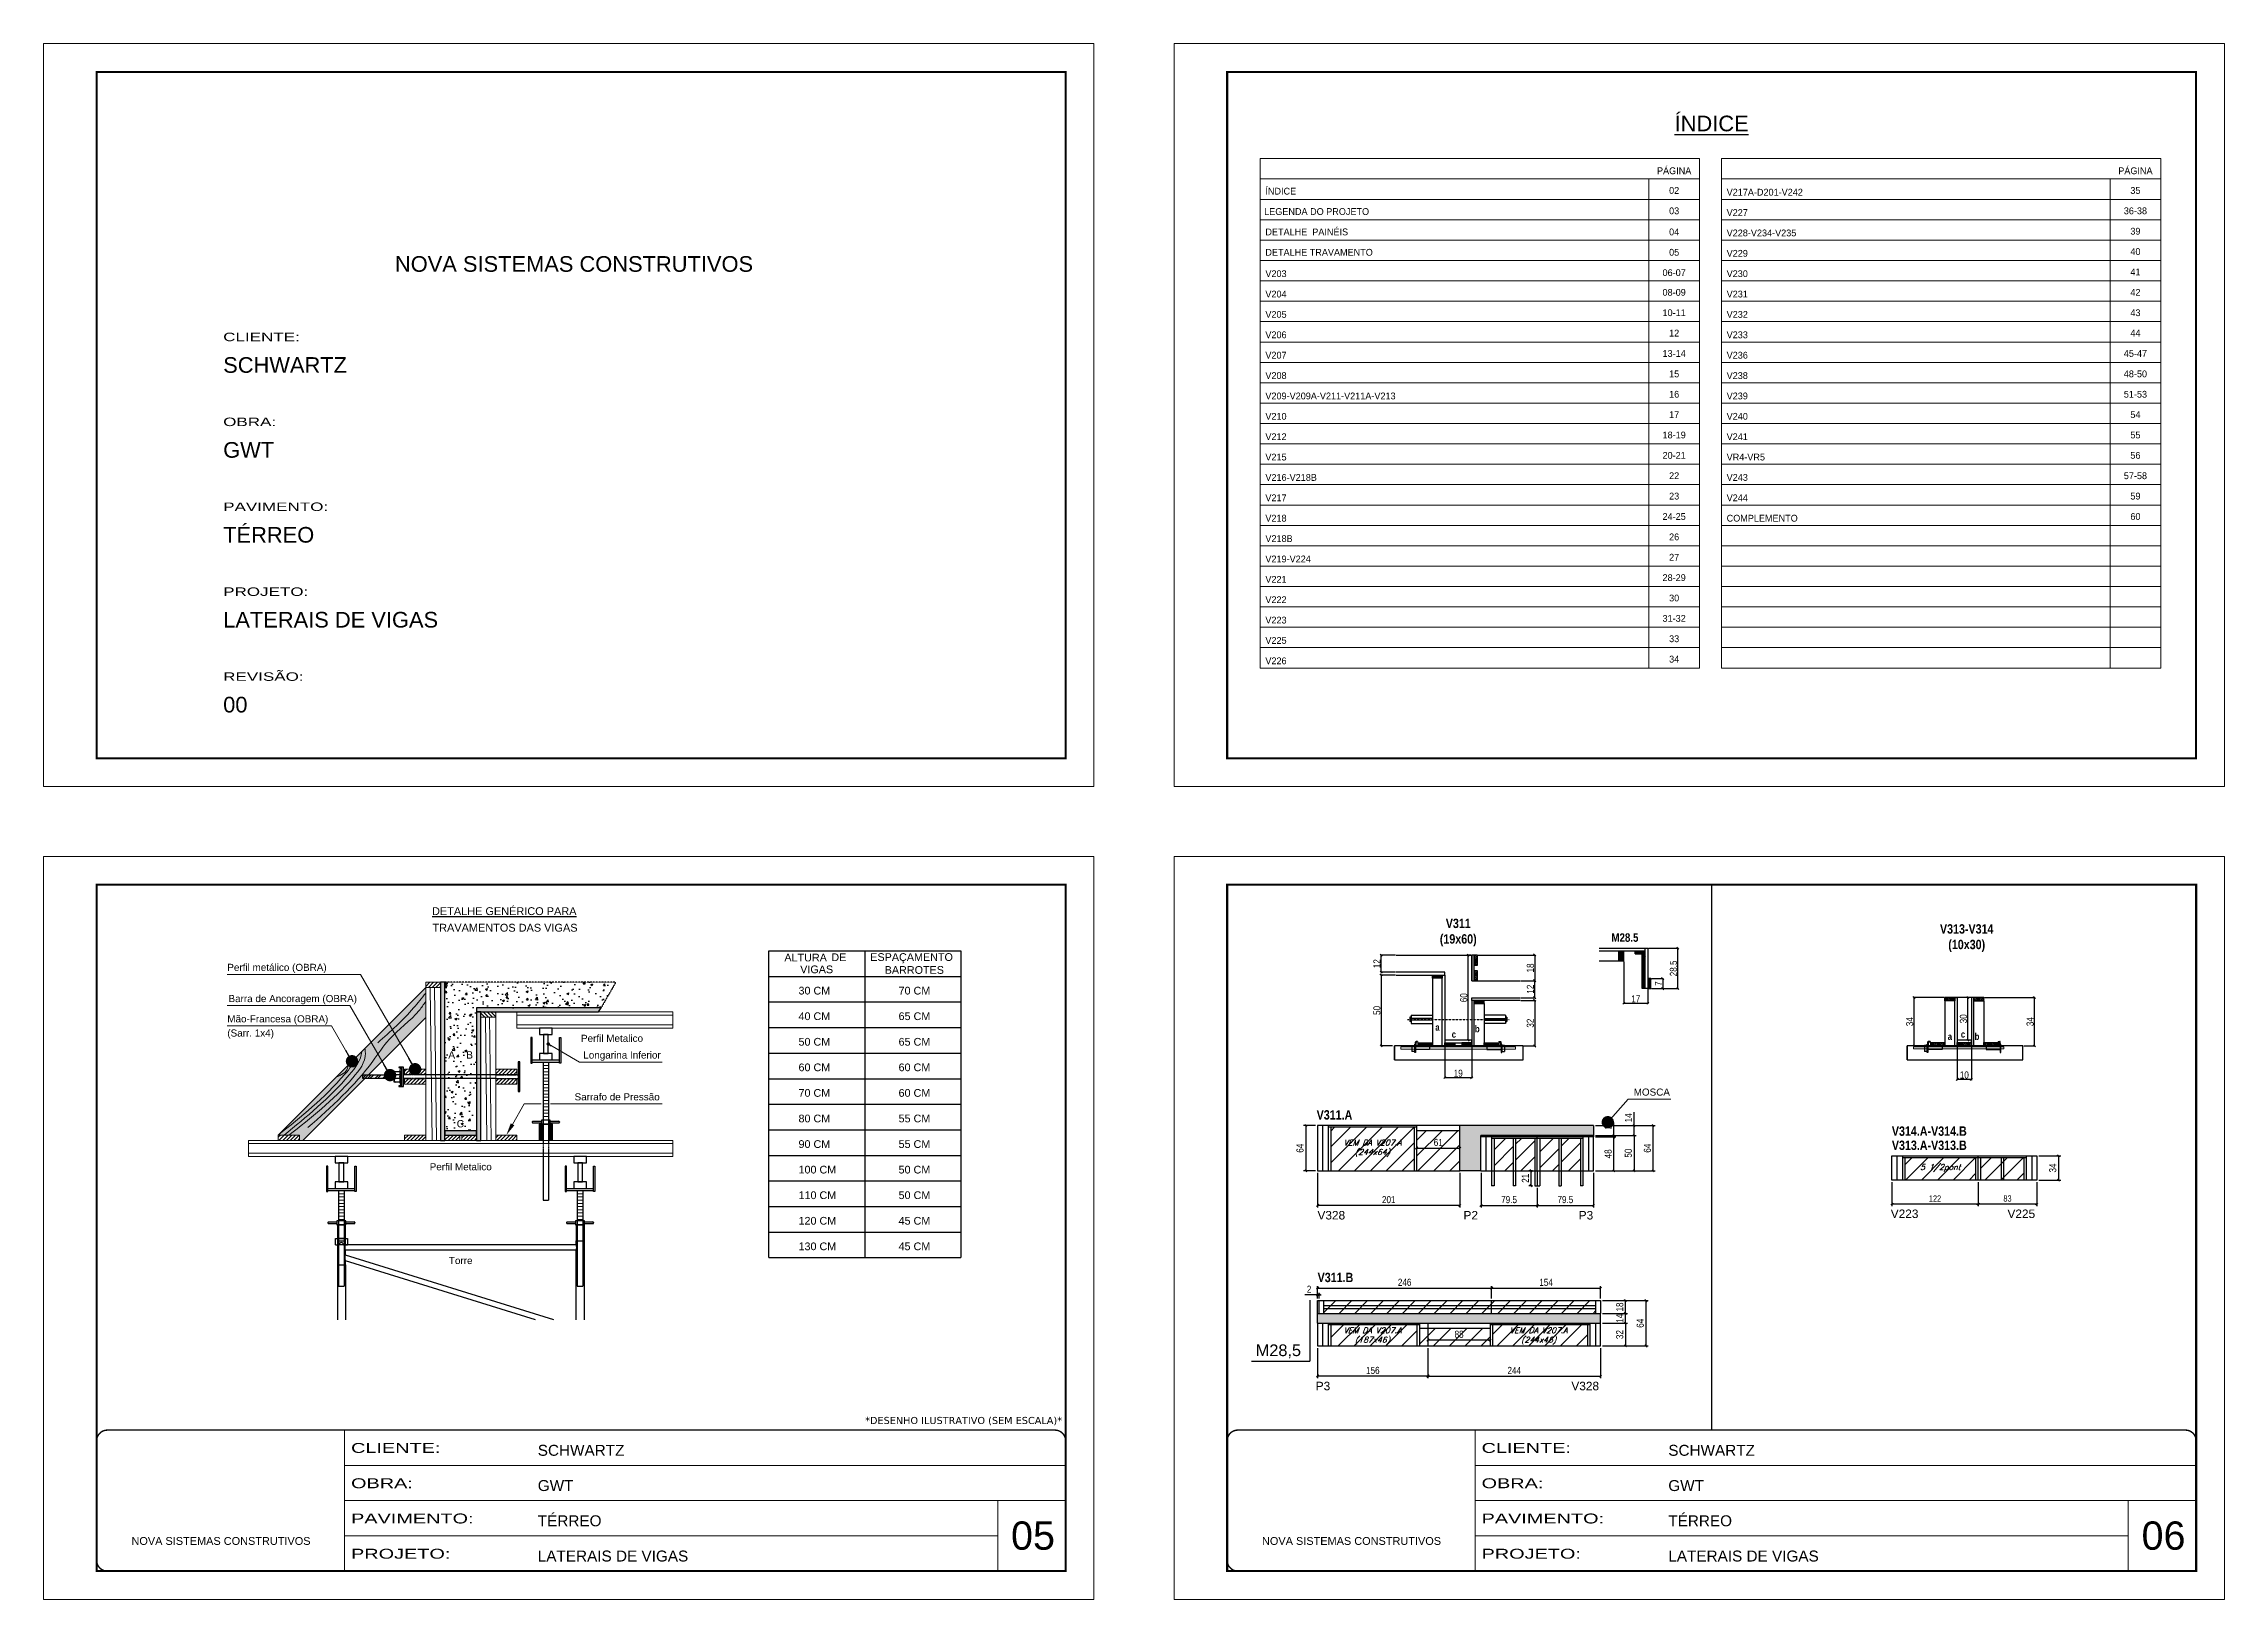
# Model space of a CAD drawing. Extents: x 2603 to 22413, y 1253 to 30260.
# Drawn here: x 13154 to 16238, y 27671 to 29869 of the extents above; entities that cross this region are included whole.
import ezdxf
from ezdxf.enums import TextEntityAlignment as Align

# ---------------------------------------------------------------- set-up
doc = ezdxf.new("R2010")
doc.units = 0
for name, pattern in [('CONTINUO', [0]), ('DASHED', [0.75, 0.5, -0.25]), ('HIDDEN', [0.375, 0.25, -0.125])]:
    doc.linetypes.add(name, pattern=pattern)
for name, color, linetype in [('5', 5, 'Continuous'), ('BARRA DE ANCORAGEM', 251, 'Continuous'), ('barrote', 251, 'Continuous'), ('COTA', 241, 'Continuous'), ('detalhes', 4, 'Continuous'), ('GARFOS', 7, 'Continuous'), ('NOMENCLATURA', 7, 'Continuous'), ('Painéis', 200, 'Continuous'), ('presilha', 1, 'Continuous'), ('SARR_2.2x10', 60, 'Continuous'), ('SARR_2.2x7', 40, 'Continuous'), ('SARR_3.5x7', 81, 'Continuous'), ('TENSOR', 3, 'Continuous'), ('texto', 7, 'Continuous')]:
    doc.layers.add(name, color=color, linetype=linetype)
for name, color, linetype, lineweight in [('CARIMBO', 255, 'Continuous', 9), ('CONCRETO', 251, 'Continuous', 25), ('Demarcação 1', 251, 'Continuous', 9), ('Escoras', 2, 'Continuous', 25), ('Folhas', 255, 'Continuous', 9), ('Forcador', 251, 'Continuous', 25), ('Hachura', 251, 'Continuous', 9), ('Madeira', 126, 'Continuous', 18), ('Perfil Metálico', 224, 'Continuous', 18), ('SARRAFO DE PRESSAO', 251, 'DASHED', 9), ('SCO-___-LAJ', 2, 'Continuous', 0)]:
    doc.layers.add(name, color=color, linetype=linetype, lineweight=lineweight)
doc.layers.add('Demarcação 2', color=7, linetype='Continuous', lineweight=9, true_color=0xe0e0e0)
doc.styles.add('ARIAL', font='arial.ttf')
doc.styles.add('COTA TECNICA', font='techl___.ttf', dxfattribs={"height": 10})
doc.styles.add('COTA TECNICA 2X', font='techl___.ttf', dxfattribs={"height": 10})
doc.styles.add('COTA TECNICA-50', font='techl___.ttf', dxfattribs={"height": 9})
doc.styles.add('Romans', font='romans.shx')
doc.styles.get("Standard").update_dxf_attribs({"font": 'arial.ttf'})
doc.styles.add('stylellllll', font='verdana.ttf', dxfattribs={"height": 2})
doc.styles.add('TECNICA', font='techb___.ttf', dxfattribs={"height": 10})
doc.styles.add('Tecnologia', font='')
doc.styles.get('Tecnologia').set_extended_font_data('Forgotten Futurist')
doc.dimstyles.new('3x', dxfattribs={"dimtxt": 10, "dimasz": 5, "dimexe": 7, "dimexo": 5, "dimgap": 4, "dimtad": 1, "dimdec": 4, "dimlfac": 0.333333, "dimdsep": 46, "dimtxsty": 'Standard', "dimblk": 'DOT', "dimcen": 0.09, "dimclrd": 1, "dimclre": 1, "dimclrt": 2, "dimadec": 0, "dimazin": 2, "dimtfac": 1, "dimtdec": 4, "dimtmove": 0, "dimatfit": 3, "dimldrblk": 'DOT', "dimfxl": 1, "dimtolj": 1, "dimtzin": 0, "dimlwd": 9, "dimlwe": 9, "dimarcsym": 0})
doc.dimstyles.new('COTA PAINEL-50', dxfattribs={"dimtxt": 9, "dimasz": 3, "dimexe": 3, "dimexo": 3, "dimgap": 3, "dimtad": 1, "dimdec": 1, "dimzin": 12, "dimdsep": 46, "dimtxsty": 'COTA TECNICA-50', "dimblk1": 'OBLIQUE', "dimblk2": 'OBLIQUE', "dimsah": 1, "dimcen": 0.9, "dimclrd": 4, "dimclre": 4, "dimclrt": 240, "dimadec": 1, "dimazin": 3, "dimtfac": 1, "dimtdec": 1, "dimtmove": 0, "dimatfit": 3, "dimfxl": 1, "dimtolj": 1, "dimtzin": 12, "dimarcsym": 0})
doc.dimstyles.new('PAINEL', dxfattribs={"dimtxt": 10, "dimasz": 3, "dimexe": 3, "dimexo": 3, "dimgap": 3, "dimtad": 1, "dimdec": 1, "dimzin": 12, "dimdsep": 46, "dimtxsty": 'COTA TECNICA', "dimblk1": 'OBLIQUE', "dimblk2": 'OBLIQUE', "dimsah": 1, "dimcen": 0.9, "dimclrd": 4, "dimclre": 4, "dimclrt": 240, "dimadec": 1, "dimazin": 3, "dimtfac": 1, "dimtdec": 1, "dimtmove": 0, "dimatfit": 3, "dimfxl": 1, "dimtolj": 1, "dimtzin": 12, "dimarcsym": 0})
doc.dimstyles.new('SECAO', dxfattribs={"dimscale": 0.333333, "dimtxt": 5, "dimasz": 9, "dimexe": 3, "dimexo": 3, "dimgap": 3, "dimtad": 1, "dimdec": 1, "dimlfac": 0.5, "dimzin": 12, "dimdsep": 46, "dimtxsty": 'COTA TECNICA 2X', "dimblk1": 'OBLIQUE', "dimblk2": 'OBLIQUE', "dimsah": 1, "dimcen": 0.9, "dimclrd": 4, "dimclre": 4, "dimclrt": 240, "dimadec": 1, "dimazin": 3, "dimtfac": 1, "dimtdec": 1, "dimtmove": 0, "dimatfit": 3, "dimfxl": 1, "dimtolj": 1, "dimtzin": 12, "dimarcsym": 0})
pattern_1 = [(45, (8413.6354, 34260.1615), (-2.6516504, 2.6516504), [])]

msp = doc.modelspace()

# ---------------------------------------------------------------- texts
at = {"color": 0, "linetype": 'Continuous', "ltscale": 5, "style": 'ARIAL'}
for s, height, p in [('%%UÍNDICE', 22.118, (15512.88, 29745.3)), ('%%UDETALHE GENÉRICO PARA', 11.0592, (13805.7, 28637.65)), ('TRAVAMENTOS DAS VIGAS', 11.0592, (13806.77, 28614.25))]:
    msp.add_text(s, height=height, dxfattribs=at).set_placement(p, align=Align.CENTER)
for s, height, p in [('NOVA SISTEMAS CONSTRUTIVOS', 22.1184, (13651.12, 29546.75)), ('SCHWARTZ', 22.118, (13408.28, 29403.98)), ('GWT', 22.118, (13408.28, 29283.98)), ('TÉRREO', 22.118, (13408.28, 29163.98)), ('LATERAIS DE VIGAS', 22.1184, (13408.28, 29043.98)), ('00', 22.118, (13408.28, 28923.98))]:
    msp.add_text(s, height=height, dxfattribs=at).set_placement(p)
at = {"layer": '5', "linetype": 'Continuous'}
for s, rotation, p in [('V328', 359.99996, (14955.54, 28207.46)), ('P2', 359.99996, (15162.04, 28207.46)), ('P3', 359.99996, (15324.91, 28207.46)), ('V223', 0.00004, (15766.14, 28209.5)), ('V225', 0.00004, (15931.17, 28209.5)), ('P3', 359.99996, (14953.11, 27966.1)), ('V328', 359.99996, (15314.55, 27966.1))]:
    msp.add_text(s, height=12, rotation=rotation, dxfattribs=at).set_placement(p)
at = {"layer": 'CARIMBO', "style": 'Tecnologia'}
for s, p in [('PÁGINA', (15459.88, 29684.7)), ('PÁGINA', (16112.09, 29684.7)), ('02', (15459.88, 29656.87)), ('35', (16112.09, 29656.87)), ('03', (15459.88, 29628.07)), ('36-38', (16112.09, 29628.07)), ('04', (15459.88, 29598.31)), ('39', (16112.09, 29599.27)), ('05', (15459.88, 29569.51)), ('40', (16112.09, 29570.48)), ('06-07', (15459.88, 29540.71)), ('41', (16112.09, 29541.68)), ('08-09', (15459.88, 29512.88)), ('42', (16112.09, 29512.88)), ('10-11', (15459.88, 29484.09)), ('43', (16112.09, 29484.09)), ('12', (15459.88, 29455.29)), ('44', (16112.09, 29455.29)), ('13-14', (15459.88, 29426.5)), ('45-47', (16112.09, 29426.5)), ('15', (15459.88, 29397.7)), ('48-50', (16112.09, 29397.7)), ('16', (15459.88, 29368.9)), ('51-53', (16112.09, 29368.9)), ('17', (15459.88, 29340.11)), ('54', (16112.09, 29340.11)), ('18-19', (15459.88, 29311.31)), ('55', (16112.09, 29311.31)), ('20-21', (15459.88, 29282.51)), ('22', (15459.88, 29253.72)), ('57-58', (16112.09, 29253.72)), ('56', (16112.09, 29282.51)), ('23', (15459.88, 29224.92)), ('59', (16112.09, 29224.92)), ('24-25', (15459.88, 29196.13)), ('60', (16112.09, 29196.13)), ('26', (15459.88, 29167.33)), ('27', (15459.88, 29138.53)), ('28-29', (15459.88, 29109.74)), ('30', (15459.88, 29080.94)), ('31-32', (15459.88, 29052.14)), ('33', (15459.88, 29023.35)), ('34', (15459.88, 28994.55))]:
    msp.add_text(s, height=9.599, dxfattribs=at).set_placement(p, align=Align.CENTER)
at = {"layer": 'CARIMBO'}
for s, height, style, p in [('ÍNDICE', 9.599, 'Tecnologia', (14881.9, 29655.9)), ('V217A-D201-V242', 9.5987, 'Tecnologia', (15534.11, 29654.45)), ('LEGENDA DO PROJETO', 9.5987, 'Tecnologia', (14880.2, 29627.1)), ('V227', 9.599, 'Tecnologia', (15534.11, 29625.66)), ('DETALHE  PAINÉIS', 9.5987, 'Tecnologia', (14881.9, 29598.31)), ('V228-V234-V235', 9.5987, 'Tecnologia', (15534.11, 29596.86)), ('DETALHE TRAVAMENTO', 9.5987, 'Tecnologia', (14881.9, 29569.51)), ('V229', 9.599, 'Tecnologia', (15534.11, 29568.07)), ('V203', 9.599, 'Tecnologia', (14881.9, 29539.27)), ('V230', 9.599, 'Tecnologia', (15534.11, 29539.27)), ('V204', 9.599, 'Tecnologia', (14881.9, 29510.47)), ('V231', 9.599, 'Tecnologia', (15534.11, 29510.47)), ('V205', 9.599, 'Tecnologia', (14881.9, 29481.68)), ('V232', 9.599, 'Tecnologia', (15534.11, 29481.68)), ('V206', 9.599, 'Tecnologia', (14881.9, 29452.88)), ('V233', 9.599, 'Tecnologia', (15534.11, 29452.88)), ('V207', 9.599, 'Tecnologia', (14881.9, 29424.09)), ('V236', 9.599, 'Tecnologia', (15534.11, 29424.09)), ('V208', 9.599, 'Tecnologia', (14881.9, 29395.29)), ('V238', 9.599, 'Tecnologia', (15534.11, 29395.29)), ('V209-V209A-V211-V211A-V213', 9.5987, 'Tecnologia', (14881.9, 29366.49)), ('V239', 9.599, 'Tecnologia', (15534.11, 29366.49)), ('V210', 9.599, 'Tecnologia', (14881.9, 29337.7)), ('V240', 9.599, 'Tecnologia', (15534.11, 29337.7)), ('V212', 9.599, 'Tecnologia', (14881.9, 29308.9)), ('V241', 9.599, 'Tecnologia', (15534.11, 29308.9)), ('V215', 9.599, 'Tecnologia', (14881.9, 29280.1)), ('VR4-VR5', 9.599, 'Tecnologia', (15534.11, 29280.1)), ('V216-V218B', 9.599, 'Tecnologia', (14881.9, 29251.31)), ('V217', 9.599, 'Tecnologia', (14881.9, 29222.51)), ('V243', 9.599, 'Tecnologia', (15534.11, 29251.31)), ('V244', 9.599, 'Tecnologia', (15534.11, 29222.51)), ('V218', 9.599, 'Tecnologia', (14881.9, 29193.72)), ('COMPLEMENTO', 9.5987, 'Tecnologia', (15534.11, 29193.72)), ('V218B', 9.599, 'Tecnologia', (14881.9, 29164.92)), ('V219-V224', 9.599, 'Tecnologia', (14881.9, 29136.12)), ('V221', 9.599, 'Tecnologia', (14881.9, 29107.33)), ('V222', 9.599, 'Tecnologia', (14881.9, 29078.53)), ('V223', 9.599, 'Tecnologia', (14881.9, 29049.73)), ('V225', 9.599, 'Tecnologia', (14881.9, 29020.94)), ('V226', 9.599, 'Tecnologia', (14881.9, 28992.14)), ('Perfil metálico (OBRA)', 10, 'ARIAL', (13414.12, 28558.76)), ('Barra de Ancoragem (OBRA)', 10, 'ARIAL', (13415.8, 28514.64)), ('Mão-Francesa (OBRA)', 10, 'ARIAL', (13414.12, 28485.98)), ('Longarina Inferior', 10, 'ARIAL', (13917.45, 28434.87)), ('Sarrafo de Pressão', 10, 'ARIAL', (13905.17, 28375.75)), ('MOSCA', 10, 'ARIAL', (15402.7, 28382.5)), ('05', 40, 'ARIAL', (14522.24, 27740.74)), ('06', 40, 'ARIAL', (16120.74, 27740.74))]:
    msp.add_text(s, height=height, dxfattribs=dict(at, style=style)).set_placement(p)
at = {"layer": 'CARIMBO', "style": 'ARIAL'}
msp.add_text('(Sarr. 1x4)', height=10, dxfattribs=at).set_placement((13414.12, 28475.98), align=Align.TOP_LEFT)
for s, p in [('Perfil Metalico', (13958.1, 28463.45)), ('Perfil Metalico', (13744.16, 28281.95)), ('Torre', (13744.16, 28149.43))]:
    msp.add_text(s, height=10, dxfattribs=at).set_placement(p, align=Align.MIDDLE_CENTER)
at = {"layer": 'CARIMBO', "color": 0, "linetype": 'Continuous', "style": 'ARIAL'}
for s, p in [('A', (13731.37, 28440)), ('B', (13756.66, 28440)), ('C', (13743.7, 28342.75))]:
    msp.add_text(s, height=10.37, dxfattribs=at).set_placement(p, align=Align.MIDDLE_CENTER)
at = {"layer": 'CARIMBO', "style": 'stylellllll'}
msp.add_text('*DESENHO ILUSTRATIVO (SEM ESCALA)*', height=10, dxfattribs=at).set_placement((14594.38, 27918.42), align=Align.RIGHT)
at = {"layer": 'detalhes', "style": 'TECNICA'}
for s, p in [('a', (15122.15, 28474.27)), ('c', (15145.37, 28464.32)), ('b', (15178.12, 28472.04)), ('a', (15846.72, 28461.27)), ('c', (15865.24, 28464.45)), ('b', (15884.69, 28461.26))]:
    msp.add_text(s, height=9.6, dxfattribs=at).set_placement(p)
at = {"layer": 'detalhes', "insert": (15371.17, 28611.9), "char_height": 12, "attachment_point": 1, "style": 'TECNICA'}
msp.add_mtext_dynamic_manual_height_columns('M28.5', width=87.1848, gutter_width=1, heights=[0], dxfattribs=at)
at = {"layer": 'Folhas', "color": 30, "style": 'Tecnologia', "width": 1.5}
for s, p in [('CLIENTE:', (13408.28, 29448.68)), ('OBRA:', (13408.28, 29328.68)), ('PAVIMENTO:', (13408.28, 29208.68)), ('PROJETO:', (13408.28, 29088.68)), ('REVISÃO:', (13408.28, 28968.68))]:
    msp.add_text(s, height=12, dxfattribs=at).set_placement(p)
at = {"layer": 'GARFOS', "color": 2, "ltscale": 1.5}
for s, height, p in [('ALTURA   ', 10.91, (14201.78, 28572.17)), ('VIGAS', 10.91, (14224.13, 28555.47)), ('DE', 10.91, (14268.17, 28572.55)), ('ESPAÇAMENTO', 10.9102, (14323.22, 28572.86)), ('BARROTES', 10.91, (14343.63, 28554.63)), ('30 CM', 10.91, (14221.77, 28525.4)), ('70 CM', 10.91, (14363.25, 28525.4)), ('40 CM', 10.91, (14221.77, 28489.26)), ('65 CM', 10.91, (14363.25, 28489.26)), ('50 CM', 10.91, (14221.77, 28453.13)), ('65 CM', 10.91, (14363.25, 28453.13)), ('60 CM', 10.91, (14221.77, 28416.99)), ('60 CM', 10.91, (14363.25, 28416.99)), ('70 CM', 10.91, (14221.77, 28380.85)), ('60 CM', 10.91, (14363.25, 28380.85)), ('80 CM', 10.91, (14221.77, 28344.72)), ('55 CM', 10.91, (14363.25, 28344.72)), ('90 CM', 10.91, (14221.77, 28308.58)), ('55 CM', 10.91, (14363.25, 28308.58)), ('100 CM', 10.91, (14221.77, 28272.45)), ('50 CM', 10.91, (14363.25, 28272.45)), ('110 CM', 10.91, (14221.77, 28236.31)), ('50 CM', 10.91, (14363.25, 28236.31)), ('120 CM', 10.91, (14221.77, 28200.17)), ('45 CM', 10.91, (14363.25, 28200.17)), ('130 CM', 10.91, (14221.77, 28164.04)), ('45 CM', 10.91, (14363.25, 28164.04))]:
    msp.add_text(s, height=height, dxfattribs=at).set_placement(p)
at = {"layer": 'NOMENCLATURA', "style": 'TECNICA'}
for s, p in [('V311.A', (14954.38, 28348.7)), ('V314.A-V314.B', (15767.7, 28325.74)), ('V313.A-V313.B', (15767.7, 28305.74)), ('V311.B', (14955.76, 28118.97))]:
    msp.add_text(s, height=13.2, dxfattribs=at).set_placement(p)
at = {"layer": 'NOMENCLATURA', "linetype": 'Continuous'}
msp.add_text('M28,5', height=16.5, dxfattribs=at).set_placement((14868.27, 28014.37))
at = {"layer": 'NOMENCLATURA', "char_height": 13.2, "attachment_point": 2, "style": 'TECNICA'}
for s, insert in [('V311\\P(19x60)', (15154.62, 28632.55)), ('V313-V314\\P(10x30)', (15873.56, 28624.68))]:
    msp.add_mtext_dynamic_manual_height_columns(s, width=300.2766, gutter_width=1, heights=[0], dxfattribs=dict(at, insert=insert))
at = {"layer": 'texto', "color": 2, "char_height": 8, "attachment_point": 5, "style": 'Romans'}
for s, insert in [('{\\Q19;\\C256;VEM DA V207.A^J(244x64)}', (15033.26, 28308.18)), ('{\\Q19;\\C256;5 1/2pont}', (15836.2, 28280.22)), ('{\\Q19;\\C256;VEM DA V207.A^J(187x46)}', (15033.26, 28042.84)), ('{\\Q19;\\C256;VEM DA V207.A^J(244x46)}', (15268.28, 28042.84))]:
    msp.add_mtext(s, dxfattribs=dict(at, insert=insert))

# ---------------------------------------------------------------- blocks, each defined once
blk = doc.blocks.new('9999999999')
at = {"color": 30, "linetype": 'CONTINUO'}
for p, q in [((98564.6, 34230.2), (98564.6, 34429.4)), ((98564.6, 34379.6), (99584, 34379.6)), ((98564.6, 34329.8), (99488, 34329.8)), ((99584, 34329.8), (99488, 34329.8)), ((99488, 34329.8), (99488, 34230.2)), ((98564.6, 34280), (99488, 34280))]:
    blk.add_line(p, q, dxfattribs=at)
at = {"color": 30, "linetype": 'CONTINUO', "const_width": 2}
blk.add_lwpolyline([(99584, 34230.2), (99584, 34414.4, 0.414214), (99569, 34429.4), (98229, 34429.4, 0.414214), (98214, 34414.4), (98214, 34245.2, 0.414214), (98229, 34230.2), (99584, 34230.2)], format="xyb", dxfattribs=at)
at = {"layer": 'Folhas'}
blk.add_lwpolyline([(98139, 34190.2), (99624, 34190.2), (99624, 35240.2), (98139, 35240.2)], close=True, dxfattribs=at)
at = {"layer": 'Folhas', "color": 30, "const_width": 3}
blk.add_lwpolyline([(98214, 34230.2), (99584, 34230.2), (99584, 35200.2), (98214, 35200.2)], close=True, dxfattribs=at)
at = {"color": 7, "linetype": 'Continuous', "ltscale": 5, "style": 'ARIAL'}
for s, height, p in [('SCHWARTZ', 15.48, (98837.7, 34393.1)), ('GWT', 15.48, (98837.7, 34343.3)), ('TÉRREO', 15.48, (98837.7, 34293.5)), ('NOVA SISTEMAS CONSTRUTIVOS', 11.059, (98263.2, 34267.2)), ('LATERAIS DE VIGAS', 15.483, (98837.7, 34243.7))]:
    blk.add_text(s, height=height, dxfattribs=at).set_placement(p)
at = {"layer": 'Folhas', "color": 7, "style": 'Tecnologia', "width": 1.5}
for s, p in [('CLIENTE:', (98573.7, 34397.2)), ('OBRA:', (98573.7, 34347.3)), ('PAVIMENTO:', (98573.7, 34297.5)), ('PROJETO:', (98573.7, 34247.7))]:
    blk.add_text(s, height=14, dxfattribs=at).set_placement(p)
blk = doc.blocks.new('HT20CT')
at = {"layer": 'Forcador'}
for points in [[(-4, 16), (-4, 20), (4, 20), (4, 16)], [(-1.5, 4), (-1.5, 16), (1.5, 16), (1.5, 4)], [(-4, 0), (-4, 4), (4, 4), (4, 0)]]:
    blk.add_lwpolyline(points, close=True, dxfattribs=at)
blk = doc.blocks.new('_Dot')
at = {"color": 0, "linetype": 'ByBlock', "lineweight": -2}
blk.add_line((-0.5, 0), (-1, 0), dxfattribs=at)
at = {"color": 0, "linetype": 'ByBlock', "const_width": 0.5}
blk.add_lwpolyline([(-0.25, 0, 1), (0.25, 0, 1)], format="xyb", close=True, dxfattribs=at)
blk = doc.blocks.new('PRESILHA METÁLICA 1')
at = {"layer": 'presilha'}
for p, q in [((0, 13), (6, 13)), ((0, 13), (0, 0)), ((6, 0), (0, 0)), ((6, 15.5), (7.5, 15.5)), ((6, -2.5), (6, 15.5)), ((6, 13), (6, 0)), ((7.5, 10.6), (7.5, 19.9)), ((7.5, 15.5), (7.5, -2.5)), ((37.5, 4.1), (7.5, 4.1)), ((12, 21), (8.6, 21)), ((9, 11.6), (9, 18.9)), ((12, 19.5), (9.6, 19.5)), ((37.5, 11), (9.6, 11)), ((12, 21), (12, 19.5)), ((37.5, 11), (37.5, 4.1)), ((7.5, -2.5), (6, -2.5))]:
    blk.add_line(p, q, dxfattribs=at)
for centre, radius, start, end in [((8.6, 19.9), 1.14, 90, 180), ((9.6, 18.9), 0.57, 90, 180), ((9.6, 11.6), 0.57, 180, 270)]:
    blk.add_arc(centre, radius, start, end, dxfattribs=at)
blk = doc.blocks.new('_Oblique')
at = {"color": 0, "linetype": 'ByBlock', "lineweight": -2}
blk.add_line((-0.5, -0.5), (0.5, 0.5), dxfattribs=at)
blk = doc.blocks.new('*D280')
at = {"layer": 'COTA', "color": 4, "lineweight": -2, "transparency": 16777216}
for p, q in [((15243.3, 28516.9), (15263.7, 28516.9)), ((15262.7, 28516.9), (15262.7, 28452.9)), ((15247.4, 28452.9), (15263.7, 28452.9))]:
    blk.add_line(p, q, dxfattribs=at)
at = {"layer": 'Defpoints', "color": 0, "transparency": 16777216}
for p in [(15242.3, 28516.9), (15246.4, 28452.9), (15262.7, 28452.9)]:
    blk.add_point(p, dxfattribs=at)
at = {"layer": 'COTA', "color": 4, "lineweight": -2, "transparency": 16777216, "xscale": 3, "yscale": 3, "zscale": 3}
for p, rotation in [((15262.7, 28516.9), 90), ((15262.7, 28452.9), 270)]:
    blk.add_blockref('_Oblique', p, dxfattribs=dict(at, rotation=rotation))
at = {"layer": 'COTA', "color": 240, "transparency": 16777216, "insert": (15256.5, 28484.9), "char_height": 10, "attachment_point": 5, "rotation": 90, "style": 'COTA TECNICA 2X'}
blk.add_mtext('\\A1;32', dxfattribs=at)
blk = doc.blocks.new('*D281')
at = {"layer": 'COTA', "color": 4, "lineweight": -2, "transparency": 16777216}
for p, q in [((15243.3, 28544.9), (15263.7, 28544.9)), ((15262.7, 28520.9), (15262.7, 28544.9)), ((15243.3, 28520.9), (15263.7, 28520.9))]:
    blk.add_line(p, q, dxfattribs=at)
at = {"layer": 'Defpoints', "color": 0, "transparency": 16777216}
for p in [(15242.3, 28544.9), (15262.7, 28544.9), (15242.3, 28520.9)]:
    blk.add_point(p, dxfattribs=at)
at = {"layer": 'COTA', "color": 4, "lineweight": -2, "transparency": 16777216, "xscale": 3, "yscale": 3, "zscale": 3}
for p, rotation in [((15262.7, 28544.9), 90), ((15262.7, 28520.9), 270)]:
    blk.add_blockref('_Oblique', p, dxfattribs=dict(at, rotation=rotation))
at = {"layer": 'COTA', "color": 240, "transparency": 16777216, "insert": (15256.6, 28532.9), "char_height": 10, "attachment_point": 5, "rotation": 90, "style": 'COTA TECNICA 2X'}
blk.add_mtext('\\A1;12', dxfattribs=at)
blk = doc.blocks.new('*D282')
at = {"layer": 'COTA', "color": 4, "lineweight": -2, "transparency": 16777216}
for p, q in [((15065.9, 28552.9), (15044.7, 28552.9)), ((15045.7, 28552.9), (15045.7, 28452.9)), ((15061.8, 28452.9), (15044.7, 28452.9))]:
    blk.add_line(p, q, dxfattribs=at)
at = {"layer": 'Defpoints', "color": 0, "transparency": 16777216}
for p in [(15066.9, 28552.9), (15045.7, 28452.9), (15062.8, 28452.9)]:
    blk.add_point(p, dxfattribs=at)
at = {"layer": 'COTA', "color": 4, "lineweight": -2, "transparency": 16777216, "xscale": 3, "yscale": 3, "zscale": 3}
for p, rotation in [((15045.7, 28552.9), 90), ((15045.7, 28452.9), 270)]:
    blk.add_blockref('_Oblique', p, dxfattribs=dict(at, rotation=rotation))
at = {"layer": 'COTA', "color": 240, "transparency": 16777216, "insert": (15039.6, 28502.9), "char_height": 10, "attachment_point": 5, "rotation": 90, "style": 'COTA TECNICA 2X'}
blk.add_mtext('\\A1;50', dxfattribs=at)
blk = doc.blocks.new('*D1478')
at = {"layer": 'COTA', "color": 4, "lineweight": -2, "transparency": 16777216}
for p, q in [((15172.6, 28580.9), (15167.5, 28580.9)), ((15168.5, 28460.9), (15168.5, 28580.9)), ((15172.6, 28460.9), (15167.5, 28460.9))]:
    blk.add_line(p, q, dxfattribs=at)
at = {"layer": 'Defpoints', "color": 0, "transparency": 16777216}
for p in [(15168.5, 28580.9), (15173.6, 28580.9), (15173.6, 28460.9)]:
    blk.add_point(p, dxfattribs=at)
at = {"layer": 'COTA', "color": 4, "lineweight": -2, "transparency": 16777216, "xscale": 3, "yscale": 3, "zscale": 3}
for p, rotation in [((15168.5, 28580.9), 90), ((15168.5, 28460.9), 270)]:
    blk.add_blockref('_Oblique', p, dxfattribs=dict(at, rotation=rotation))
at = {"layer": 'COTA', "color": 240, "transparency": 16777216, "insert": (15162.4, 28520.9), "char_height": 10, "attachment_point": 5, "rotation": 90, "style": 'COTA TECNICA 2X'}
blk.add_mtext('\\A1;60', dxfattribs=at)
blk = doc.blocks.new('*D1479')
at = {"layer": 'COTA', "color": 4, "lineweight": -2, "transparency": 16777216}
for p, q in [((15065.9, 28580.9), (15044.7, 28580.9)), ((15065.9, 28556.9), (15044.7, 28556.9)), ((15045.7, 28556.9), (15045.7, 28580.9))]:
    blk.add_line(p, q, dxfattribs=at)
at = {"layer": 'Defpoints', "color": 0, "transparency": 16777216}
for p in [(15045.7, 28580.9), (15066.9, 28580.9), (15066.9, 28556.9)]:
    blk.add_point(p, dxfattribs=at)
at = {"layer": 'COTA', "color": 4, "lineweight": -2, "transparency": 16777216, "xscale": 3, "yscale": 3, "zscale": 3}
for p, rotation in [((15045.7, 28580.9), 90), ((15045.7, 28556.9), 270)]:
    blk.add_blockref('_Oblique', p, dxfattribs=dict(at, rotation=rotation))
at = {"layer": 'COTA', "color": 240, "transparency": 16777216, "insert": (15039.6, 28568.9), "char_height": 10, "attachment_point": 5, "rotation": 90, "style": 'COTA TECNICA 2X'}
blk.add_mtext('\\A1;12', dxfattribs=at)
blk = doc.blocks.new('*D1480')
at = {"layer": 'COTA', "color": 4, "lineweight": -2, "transparency": 16777216}
for p, q in [((15135.6, 28451.9), (15135.6, 28407)), ((15173.6, 28451.9), (15173.6, 28407)), ((15135.6, 28408), (15173.6, 28408))]:
    blk.add_line(p, q, dxfattribs=at)
at = {"layer": 'Defpoints', "color": 0, "transparency": 16777216}
for p in [(15135.6, 28452.9), (15173.6, 28452.9), (15173.6, 28408)]:
    blk.add_point(p, dxfattribs=at)
at = {"layer": 'COTA', "color": 4, "lineweight": -2, "transparency": 16777216, "xscale": 3, "yscale": 3, "zscale": 3, "rotation": 180}
blk.add_blockref('_Oblique', (15135.6, 28408), dxfattribs=at)
at = {"layer": 'COTA', "color": 4, "lineweight": -2, "transparency": 16777216, "xscale": 3, "yscale": 3, "zscale": 3}
blk.add_blockref('_Oblique', (15173.6, 28408), dxfattribs=at)
at = {"layer": 'COTA', "color": 240, "transparency": 16777216, "insert": (15154.6, 28414.1), "char_height": 10, "attachment_point": 5, "style": 'COTA TECNICA 2X'}
blk.add_mtext('\\A1;19', dxfattribs=at)
blk = doc.blocks.new('*D1481')
at = {"layer": 'COTA', "color": 4, "lineweight": -2, "transparency": 16777216}
for p, q in [((15182.6, 28580.9), (15263.7, 28580.9)), ((15262.7, 28580.9), (15262.7, 28544.9)), ((15243.3, 28544.9), (15263.7, 28544.9))]:
    blk.add_line(p, q, dxfattribs=at)
at = {"layer": 'Defpoints', "color": 0, "transparency": 16777216}
for p in [(15181.6, 28580.9), (15242.3, 28544.9), (15262.7, 28544.9)]:
    blk.add_point(p, dxfattribs=at)
at = {"layer": 'COTA', "color": 4, "lineweight": -2, "transparency": 16777216, "xscale": 3, "yscale": 3, "zscale": 3}
for p, rotation in [((15262.7, 28580.9), 90), ((15262.7, 28544.9), 270)]:
    blk.add_blockref('_Oblique', p, dxfattribs=dict(at, rotation=rotation))
at = {"layer": 'COTA', "color": 240, "transparency": 16777216, "insert": (15256.6, 28562.9), "char_height": 10, "attachment_point": 5, "rotation": 90, "style": 'COTA TECNICA 2X'}
blk.add_mtext('\\A1;18', dxfattribs=at)
blk = doc.blocks.new('*D1482')
at = {"layer": 'COTA', "color": 4, "linetype": 'ByBlock', "lineweight": -2, "transparency": 16777216}
for p, q in [((15348.8, 28326.2), (15406.3, 28326.2)), ((15403.3, 28326.2), (15403.3, 28276.2)), ((15348.8, 28276.2), (15406.3, 28276.2))]:
    blk.add_line(p, q, dxfattribs=at)
at = {"layer": 'Defpoints', "color": 0, "linetype": 'ByBlock', "transparency": 16777216}
for p in [(15345.8, 28326.2), (15345.8, 28276.2), (15403.3, 28276.2)]:
    blk.add_point(p, dxfattribs=at)
at = {"layer": 'COTA', "color": 4, "linetype": 'ByBlock', "lineweight": -2, "transparency": 16777216, "xscale": 3, "yscale": 3, "zscale": 3}
for p, rotation in [((15403.3, 28326.2), 90), ((15403.3, 28276.2), 270)]:
    blk.add_blockref('_Oblique', p, dxfattribs=dict(at, rotation=rotation))
at = {"layer": 'COTA', "color": 240, "linetype": 'ByBlock', "transparency": 16777216, "insert": (15395.1, 28301.2), "char_height": 10, "attachment_point": 5, "rotation": 90, "style": 'COTA TECNICA'}
blk.add_mtext('\\A1;50', dxfattribs=at)
blk = doc.blocks.new('*D1483')
at = {"layer": 'COTA', "color": 4, "linetype": 'ByBlock', "lineweight": -2, "transparency": 16777216}
for p, q in [((15259.8, 28276.2), (15254.5, 28276.2)), ((15257.5, 28255.2), (15257.5, 28276.2)), ((15259.8, 28255.2), (15254.5, 28255.2))]:
    blk.add_line(p, q, dxfattribs=at)
at = {"layer": 'Defpoints', "color": 0, "linetype": 'ByBlock', "transparency": 16777216}
for p in [(15257.5, 28276.2), (15262.8, 28276.2), (15262.8, 28255.2)]:
    blk.add_point(p, dxfattribs=at)
at = {"layer": 'COTA', "color": 4, "linetype": 'ByBlock', "lineweight": -2, "transparency": 16777216, "xscale": 3, "yscale": 3, "zscale": 3}
for p, rotation in [((15257.5, 28276.2), 90), ((15257.5, 28255.2), 270)]:
    blk.add_blockref('_Oblique', p, dxfattribs=dict(at, rotation=rotation))
at = {"layer": 'COTA', "color": 240, "linetype": 'ByBlock', "transparency": 16777216, "insert": (15249.5, 28265.7), "char_height": 10, "attachment_point": 5, "rotation": 90, "style": 'COTA TECNICA'}
blk.add_mtext('\\A1;21', dxfattribs=at)
blk = doc.blocks.new('*D1484')
at = {"layer": 'COTA', "color": 4, "linetype": 'ByBlock', "lineweight": -2, "transparency": 16777216}
for p, q in [((15348.8, 28340.2), (15433.2, 28340.2)), ((15430.2, 28276.2), (15430.2, 28340.2)), ((15348.8, 28276.2), (15433.2, 28276.2))]:
    blk.add_line(p, q, dxfattribs=at)
at = {"layer": 'Defpoints', "color": 0, "linetype": 'ByBlock', "transparency": 16777216}
for p in [(15345.8, 28340.2), (15430.2, 28340.2), (15345.8, 28276.2)]:
    blk.add_point(p, dxfattribs=at)
at = {"layer": 'COTA', "color": 4, "linetype": 'ByBlock', "lineweight": -2, "transparency": 16777216, "xscale": 3, "yscale": 3, "zscale": 3}
for p, rotation in [((15430.2, 28340.2), 90), ((15430.2, 28276.2), 270)]:
    blk.add_blockref('_Oblique', p, dxfattribs=dict(at, rotation=rotation))
at = {"layer": 'COTA', "color": 240, "linetype": 'ByBlock', "transparency": 16777216, "insert": (15422.1, 28308.2), "char_height": 10, "attachment_point": 5, "rotation": 90, "style": 'COTA TECNICA'}
blk.add_mtext('\\A1;64', dxfattribs=at)
blk = doc.blocks.new('*D1485')
at = {"layer": 'COTA', "color": 4, "linetype": 'ByBlock', "lineweight": -2, "transparency": 16777216}
for p, q in [((15186.8, 28273.2), (15186.8, 28224.4)), ((15266.3, 28252.2), (15266.3, 28224.4)), ((15186.8, 28227.4), (15266.3, 28227.4))]:
    blk.add_line(p, q, dxfattribs=at)
at = {"layer": 'Defpoints', "color": 0, "linetype": 'ByBlock', "transparency": 16777216}
for p in [(15186.8, 28276.2), (15266.3, 28255.2), (15266.3, 28227.4)]:
    blk.add_point(p, dxfattribs=at)
at = {"layer": 'COTA', "color": 4, "linetype": 'ByBlock', "lineweight": -2, "transparency": 16777216, "xscale": 3, "yscale": 3, "zscale": 3, "rotation": 180}
blk.add_blockref('_Oblique', (15186.8, 28227.4), dxfattribs=at)
at = {"layer": 'COTA', "color": 4, "linetype": 'ByBlock', "lineweight": -2, "transparency": 16777216, "xscale": 3, "yscale": 3, "zscale": 3}
blk.add_blockref('_Oblique', (15266.3, 28227.4), dxfattribs=at)
at = {"layer": 'COTA', "color": 240, "linetype": 'ByBlock', "transparency": 16777216, "insert": (15226.5, 28235.5), "char_height": 10, "attachment_point": 5, "style": 'COTA TECNICA'}
blk.add_mtext('\\A1;79.5', dxfattribs=at)
blk = doc.blocks.new('*D1486')
at = {"layer": 'COTA', "color": 4, "linetype": 'ByBlock', "lineweight": -2, "transparency": 16777216}
for p, q in [((15266.3, 28252.2), (15266.3, 28224.4)), ((15345.8, 28273.2), (15345.8, 28224.4)), ((15266.3, 28227.4), (15345.8, 28227.4))]:
    blk.add_line(p, q, dxfattribs=at)
at = {"layer": 'Defpoints', "color": 0, "linetype": 'ByBlock', "transparency": 16777216}
for p in [(15345.8, 28276.2), (15266.3, 28255.2), (15345.8, 28227.4)]:
    blk.add_point(p, dxfattribs=at)
at = {"layer": 'COTA', "color": 4, "linetype": 'ByBlock', "lineweight": -2, "transparency": 16777216, "xscale": 3, "yscale": 3, "zscale": 3, "rotation": 180}
blk.add_blockref('_Oblique', (15266.3, 28227.4), dxfattribs=at)
at = {"layer": 'COTA', "color": 4, "linetype": 'ByBlock', "lineweight": -2, "transparency": 16777216, "xscale": 3, "yscale": 3, "zscale": 3}
blk.add_blockref('_Oblique', (15345.8, 28227.4), dxfattribs=at)
at = {"layer": 'COTA', "color": 240, "linetype": 'ByBlock', "transparency": 16777216, "insert": (15306, 28235.5), "char_height": 10, "attachment_point": 5, "style": 'COTA TECNICA'}
blk.add_mtext('\\A1;79.5', dxfattribs=at)
blk = doc.blocks.new('*D1487')
at = {"layer": 'COTA', "color": 4, "linetype": 'ByBlock', "lineweight": -2, "transparency": 16777216}
for p, q in [((15348.8, 28340.2), (15406.3, 28340.2)), ((15403.3, 28340.2), (15403.3, 28359.3)), ((15403.3, 28326.2), (15403.3, 28340.2)), ((15348.8, 28326.2), (15406.3, 28326.2))]:
    blk.add_line(p, q, dxfattribs=at)
at = {"layer": 'Defpoints', "color": 0, "linetype": 'ByBlock', "transparency": 16777216}
for p in [(15345.8, 28340.2), (15403.3, 28340.2), (15345.8, 28326.2)]:
    blk.add_point(p, dxfattribs=at)
at = {"layer": 'COTA', "color": 4, "linetype": 'ByBlock', "lineweight": -2, "transparency": 16777216, "xscale": 3, "yscale": 3, "zscale": 3}
for p, rotation in [((15403.3, 28340.2), 90), ((15403.3, 28326.2), 270)]:
    blk.add_blockref('_Oblique', p, dxfattribs=dict(at, rotation=rotation))
at = {"layer": 'COTA', "color": 240, "linetype": 'ByBlock', "transparency": 16777216, "insert": (15395.2, 28351.2), "char_height": 10, "attachment_point": 5, "rotation": 90, "style": 'COTA TECNICA'}
blk.add_mtext('\\A1;14', dxfattribs=at)
blk = doc.blocks.new('*D1377')
at = {"layer": 'COTA', "color": 4, "linetype": 'ByBlock', "lineweight": -2, "transparency": 16777216}
for p, q in [((15348.8, 28324.2), (15377.5, 28324.2)), ((15374.5, 28276.2), (15374.5, 28324.2)), ((15348.8, 28276.2), (15377.5, 28276.2))]:
    blk.add_line(p, q, dxfattribs=at)
at = {"layer": 'Defpoints', "color": 0, "linetype": 'ByBlock', "transparency": 16777216}
for p in [(15345.8, 28324.2), (15374.5, 28324.2), (15345.8, 28276.2)]:
    blk.add_point(p, dxfattribs=at)
at = {"layer": 'COTA', "color": 4, "linetype": 'ByBlock', "lineweight": -2, "transparency": 16777216, "xscale": 3, "yscale": 3, "zscale": 3}
for p, rotation in [((15374.5, 28324.2), 90), ((15374.5, 28276.2), 270)]:
    blk.add_blockref('_Oblique', p, dxfattribs=dict(at, rotation=rotation))
at = {"layer": 'COTA', "color": 240, "linetype": 'ByBlock', "transparency": 16777216, "insert": (15366.5, 28300.2), "char_height": 10, "attachment_point": 5, "rotation": 90, "style": 'COTA TECNICA'}
blk.add_mtext('\\A1;48', dxfattribs=at)
blk = doc.blocks.new('*D1378')
at = {"layer": 'COTA', "color": 4, "linetype": 'ByBlock', "lineweight": -2, "transparency": 16777216}
for p, q in [((15374.5, 28326.2), (15374.5, 28344.3)), ((15348.8, 28326.2), (15377.5, 28326.2)), ((15348.8, 28324.2), (15377.5, 28324.2)), ((15374.5, 28324.2), (15374.5, 28326.2)), ((15374.5, 28324.2), (15374.5, 28321.2))]:
    blk.add_line(p, q, dxfattribs=at)
at = {"layer": 'Defpoints', "color": 0, "linetype": 'ByBlock', "transparency": 16777216}
for p in [(15345.8, 28326.2), (15345.8, 28324.2), (15374.5, 28326.2)]:
    blk.add_point(p, dxfattribs=at)
at = {"layer": 'COTA', "color": 4, "linetype": 'ByBlock', "lineweight": -2, "transparency": 16777216, "xscale": 3, "yscale": 3, "zscale": 3}
for p, rotation in [((15374.5, 28326.2), 270), ((15374.5, 28324.2), 90)]:
    blk.add_blockref('_Oblique', p, dxfattribs=dict(at, rotation=rotation))
at = {"layer": 'COTA', "color": 240, "linetype": 'ByBlock', "transparency": 16777216, "insert": (15366.5, 28338.2), "char_height": 10, "attachment_point": 5, "rotation": 90, "style": 'COTA TECNICA'}
blk.add_mtext('\\A1;2', dxfattribs=at)
blk = doc.blocks.new('*D1379')
at = {"layer": 'COTA', "color": 4, "linetype": 'ByBlock', "lineweight": -2, "transparency": 16777216}
for p, q in [((14955.8, 28273.2), (14955.8, 28224.4)), ((15156.8, 28273.2), (15156.8, 28224.4)), ((15156.8, 28227.4), (14955.8, 28227.4))]:
    blk.add_line(p, q, dxfattribs=at)
at = {"layer": 'Defpoints', "color": 0, "linetype": 'ByBlock', "transparency": 16777216}
for p in [(14955.8, 28276.2), (15156.8, 28276.2), (14955.8, 28227.4)]:
    blk.add_point(p, dxfattribs=at)
at = {"layer": 'COTA', "color": 4, "linetype": 'ByBlock', "lineweight": -2, "transparency": 16777216, "xscale": 3, "yscale": 3, "zscale": 3, "rotation": 180}
blk.add_blockref('_Oblique', (14955.8, 28227.4), dxfattribs=at)
at = {"layer": 'COTA', "color": 4, "linetype": 'ByBlock', "lineweight": -2, "transparency": 16777216, "xscale": 3, "yscale": 3, "zscale": 3}
blk.add_blockref('_Oblique', (15156.8, 28227.4), dxfattribs=at)
at = {"layer": 'COTA', "color": 240, "linetype": 'ByBlock', "transparency": 16777216, "insert": (15056.3, 28235.5), "char_height": 10, "attachment_point": 5, "style": 'COTA TECNICA'}
blk.add_mtext('\\A1;201', dxfattribs=at)
blk = doc.blocks.new('*D1380')
at = {"layer": 'COTA', "color": 4, "linetype": 'ByBlock', "lineweight": -2, "transparency": 16777216}
for p, q in [((15095.8, 28308.2), (15156.8, 28308.2)), ((15095.8, 28305.2), (15095.8, 28305.2))]:
    blk.add_line(p, q, dxfattribs=at)
at = {"layer": 'Defpoints', "color": 0, "linetype": 'ByBlock', "transparency": 16777216}
for p in [(15095.8, 28308.2), (15156.8, 28308.2), (15156.8, 28308.2)]:
    blk.add_point(p, dxfattribs=at)
at = {"layer": 'COTA', "color": 4, "linetype": 'ByBlock', "lineweight": -2, "transparency": 16777216, "xscale": 3, "yscale": 3, "zscale": 3, "rotation": 180}
blk.add_blockref('_Oblique', (15095.8, 28308.2), dxfattribs=at)
at = {"layer": 'COTA', "color": 4, "linetype": 'ByBlock', "lineweight": -2, "transparency": 16777216, "xscale": 3, "yscale": 3, "zscale": 3}
blk.add_blockref('_Oblique', (15156.8, 28308.2), dxfattribs=at)
at = {"layer": 'COTA', "color": 240, "linetype": 'ByBlock', "transparency": 16777216, "insert": (15126.3, 28316.3), "char_height": 10, "attachment_point": 5, "style": 'COTA TECNICA'}
blk.add_mtext('\\A1;61', dxfattribs=at)
blk = doc.blocks.new('*D1381')
at = {"layer": 'COTA', "color": 4, "linetype": 'ByBlock', "lineweight": -2, "transparency": 16777216}
for p, q in [((14955.8, 28025.8), (14955.8, 27983)), ((15111.8, 28025.8), (15111.8, 27983)), ((15111.8, 27986), (14955.8, 27986))]:
    blk.add_line(p, q, dxfattribs=at)
at = {"layer": 'Defpoints', "color": 0, "linetype": 'ByBlock', "transparency": 16777216}
for p in [(14955.8, 28028.8), (15111.8, 28028.8), (14955.8, 27986)]:
    blk.add_point(p, dxfattribs=at)
at = {"layer": 'COTA', "color": 4, "linetype": 'ByBlock', "lineweight": -2, "transparency": 16777216, "xscale": 3, "yscale": 3, "zscale": 3, "rotation": 180}
blk.add_blockref('_Oblique', (14955.8, 27986), dxfattribs=at)
at = {"layer": 'COTA', "color": 4, "linetype": 'ByBlock', "lineweight": -2, "transparency": 16777216, "xscale": 3, "yscale": 3, "zscale": 3}
blk.add_blockref('_Oblique', (15111.8, 27986), dxfattribs=at)
at = {"layer": 'COTA', "color": 240, "linetype": 'ByBlock', "transparency": 16777216, "insert": (15033.8, 27994.1), "char_height": 10, "attachment_point": 5, "style": 'COTA TECNICA'}
blk.add_mtext('\\A1;156', dxfattribs=at)
blk = doc.blocks.new('*D1382')
at = {"layer": 'COTA', "color": 4, "linetype": 'ByBlock', "lineweight": -2, "transparency": 16777216}
for p, q in [((15111.8, 28025.8), (15111.8, 27983)), ((15355.8, 28025.8), (15355.8, 27983)), ((15111.8, 27986), (15355.8, 27986))]:
    blk.add_line(p, q, dxfattribs=at)
at = {"layer": 'Defpoints', "color": 0, "linetype": 'ByBlock', "transparency": 16777216}
for p in [(15111.8, 28028.8), (15355.8, 28028.8), (15355.8, 27986)]:
    blk.add_point(p, dxfattribs=at)
at = {"layer": 'COTA', "color": 4, "linetype": 'ByBlock', "lineweight": -2, "transparency": 16777216, "xscale": 3, "yscale": 3, "zscale": 3, "rotation": 180}
blk.add_blockref('_Oblique', (15111.8, 27986), dxfattribs=at)
at = {"layer": 'COTA', "color": 4, "linetype": 'ByBlock', "lineweight": -2, "transparency": 16777216, "xscale": 3, "yscale": 3, "zscale": 3}
blk.add_blockref('_Oblique', (15355.8, 27986), dxfattribs=at)
at = {"layer": 'COTA', "color": 240, "linetype": 'ByBlock', "transparency": 16777216, "insert": (15233.8, 27994.1), "char_height": 10, "attachment_point": 5, "style": 'COTA TECNICA'}
blk.add_mtext('\\A1;244', dxfattribs=at)
blk = doc.blocks.new('*D1383')
at = {"layer": 'COTA', "color": 4, "linetype": 'ByBlock', "lineweight": -2, "transparency": 16777216}
for p, q in [((14955.8, 28100.9), (14937.6, 28100.9)), ((14955.8, 28095.8), (14955.8, 28103.9)), ((14957.8, 28100.9), (14955.8, 28100.9)), ((14957.8, 28095.8), (14957.8, 28103.9)), ((14957.8, 28100.9), (14960.8, 28100.9))]:
    blk.add_line(p, q, dxfattribs=at)
at = {"layer": 'Defpoints', "color": 0, "linetype": 'ByBlock', "transparency": 16777216}
for p in [(14955.8, 28100.9), (14955.8, 28092.8), (14957.8, 28092.8)]:
    blk.add_point(p, dxfattribs=at)
at = {"layer": 'COTA', "color": 4, "linetype": 'ByBlock', "lineweight": -2, "transparency": 16777216, "xscale": 3, "yscale": 3, "zscale": 3}
blk.add_blockref('_Oblique', (14955.8, 28100.9), dxfattribs=at)
at = {"layer": 'COTA', "color": 4, "linetype": 'ByBlock', "lineweight": -2, "transparency": 16777216, "xscale": 3, "yscale": 3, "zscale": 3, "rotation": 180}
blk.add_blockref('_Oblique', (14957.8, 28100.9), dxfattribs=at)
at = {"layer": 'COTA', "color": 240, "linetype": 'ByBlock', "transparency": 16777216, "insert": (14943.7, 28108.9), "char_height": 10, "attachment_point": 5, "style": 'COTA TECNICA'}
blk.add_mtext('\\A1;2', dxfattribs=at)
blk = doc.blocks.new('*D1384')
at = {"layer": 'COTA', "color": 4, "linetype": 'ByBlock', "lineweight": -2, "transparency": 16777216}
for p, q in [((14955.8, 28095.8), (14955.8, 28113.4)), ((14955.8, 28110.4), (15201.8, 28110.4)), ((15201.8, 28095.8), (15201.8, 28113.4))]:
    blk.add_line(p, q, dxfattribs=at)
at = {"layer": 'Defpoints', "color": 0, "linetype": 'ByBlock', "transparency": 16777216}
for p in [(14955.8, 28092.8), (15201.8, 28110.4), (15201.8, 28092.8)]:
    blk.add_point(p, dxfattribs=at)
at = {"layer": 'COTA', "color": 4, "linetype": 'ByBlock', "lineweight": -2, "transparency": 16777216, "xscale": 3, "yscale": 3, "zscale": 3, "rotation": 180}
blk.add_blockref('_Oblique', (14955.8, 28110.4), dxfattribs=at)
at = {"layer": 'COTA', "color": 4, "linetype": 'ByBlock', "lineweight": -2, "transparency": 16777216, "xscale": 3, "yscale": 3, "zscale": 3}
blk.add_blockref('_Oblique', (15201.8, 28110.4), dxfattribs=at)
at = {"layer": 'COTA', "color": 240, "linetype": 'ByBlock', "transparency": 16777216, "insert": (15078.8, 28118.6), "char_height": 10, "attachment_point": 5, "style": 'COTA TECNICA'}
blk.add_mtext('\\A1;246', dxfattribs=at)
blk = doc.blocks.new('*D1385')
at = {"layer": 'COTA', "color": 4, "linetype": 'ByBlock', "lineweight": -2, "transparency": 16777216}
for p, q in [((15201.8, 28095.8), (15201.8, 28113.4)), ((15201.8, 28110.4), (15355.8, 28110.4)), ((15355.8, 28095.8), (15355.8, 28113.4))]:
    blk.add_line(p, q, dxfattribs=at)
at = {"layer": 'Defpoints', "color": 0, "linetype": 'ByBlock', "transparency": 16777216}
for p in [(15201.8, 28092.8), (15355.8, 28110.4), (15355.8, 28092.8)]:
    blk.add_point(p, dxfattribs=at)
at = {"layer": 'COTA', "color": 4, "linetype": 'ByBlock', "lineweight": -2, "transparency": 16777216, "xscale": 3, "yscale": 3, "zscale": 3, "rotation": 180}
blk.add_blockref('_Oblique', (15201.8, 28110.4), dxfattribs=at)
at = {"layer": 'COTA', "color": 4, "linetype": 'ByBlock', "lineweight": -2, "transparency": 16777216, "xscale": 3, "yscale": 3, "zscale": 3}
blk.add_blockref('_Oblique', (15355.8, 28110.4), dxfattribs=at)
at = {"layer": 'COTA', "color": 240, "linetype": 'ByBlock', "transparency": 16777216, "insert": (15278.8, 28118.6), "char_height": 10, "attachment_point": 5, "style": 'COTA TECNICA'}
blk.add_mtext('\\A1;154', dxfattribs=at)
blk = doc.blocks.new('*D1386')
at = {"layer": 'COTA', "color": 4, "linetype": 'ByBlock', "lineweight": -2, "transparency": 16777216}
for p, q in [((15358.8, 28060.8), (15394.1, 28060.8)), ((15391.1, 28060.8), (15391.1, 28028.8)), ((15358.8, 28028.8), (15394.1, 28028.8))]:
    blk.add_line(p, q, dxfattribs=at)
at = {"layer": 'Defpoints', "color": 0, "linetype": 'ByBlock', "transparency": 16777216}
for p in [(15355.8, 28060.8), (15355.8, 28028.8), (15391.1, 28028.8)]:
    blk.add_point(p, dxfattribs=at)
at = {"layer": 'COTA', "color": 4, "linetype": 'ByBlock', "lineweight": -2, "transparency": 16777216, "xscale": 3, "yscale": 3, "zscale": 3}
for p, rotation in [((15391.1, 28060.8), 90), ((15391.1, 28028.8), 270)]:
    blk.add_blockref('_Oblique', p, dxfattribs=dict(at, rotation=rotation))
at = {"layer": 'COTA', "color": 240, "linetype": 'ByBlock', "transparency": 16777216, "insert": (15382.9, 28044.8), "char_height": 10, "attachment_point": 5, "rotation": 90, "style": 'COTA TECNICA'}
blk.add_mtext('\\A1;32', dxfattribs=at)
blk = doc.blocks.new('*D1387')
at = {"layer": 'COTA', "color": 4, "linetype": 'ByBlock', "lineweight": -2, "transparency": 16777216}
for p, q in [((15358.8, 28074.8), (15394.1, 28074.8)), ((15358.8, 28060.8), (15394.1, 28060.8)), ((15391.1, 28060.8), (15391.1, 28074.8))]:
    blk.add_line(p, q, dxfattribs=at)
at = {"layer": 'Defpoints', "color": 0, "linetype": 'ByBlock', "transparency": 16777216}
for p in [(15355.8, 28074.8), (15355.8, 28060.8), (15391.1, 28074.8)]:
    blk.add_point(p, dxfattribs=at)
at = {"layer": 'COTA', "color": 4, "linetype": 'ByBlock', "lineweight": -2, "transparency": 16777216, "xscale": 3, "yscale": 3, "zscale": 3}
for p, rotation in [((15391.1, 28074.8), 90), ((15391.1, 28060.8), 270)]:
    blk.add_blockref('_Oblique', p, dxfattribs=dict(at, rotation=rotation))
at = {"layer": 'COTA', "color": 240, "linetype": 'ByBlock', "transparency": 16777216, "insert": (15383, 28067.8), "char_height": 10, "attachment_point": 5, "rotation": 90, "style": 'COTA TECNICA'}
blk.add_mtext('\\A1;14', dxfattribs=at)
blk = doc.blocks.new('*D1388')
at = {"layer": 'COTA', "color": 4, "linetype": 'ByBlock', "lineweight": -2, "transparency": 16777216}
for p, q in [((15358.8, 28092.8), (15394.1, 28092.8)), ((15391.1, 28074.8), (15391.1, 28092.8)), ((15358.8, 28074.8), (15394.1, 28074.8))]:
    blk.add_line(p, q, dxfattribs=at)
at = {"layer": 'Defpoints', "color": 0, "linetype": 'ByBlock', "transparency": 16777216}
for p in [(15355.8, 28092.8), (15391.1, 28092.8), (15355.8, 28074.8)]:
    blk.add_point(p, dxfattribs=at)
at = {"layer": 'COTA', "color": 4, "linetype": 'ByBlock', "lineweight": -2, "transparency": 16777216, "xscale": 3, "yscale": 3, "zscale": 3}
for p, rotation in [((15391.1, 28092.8), 90), ((15391.1, 28074.8), 270)]:
    blk.add_blockref('_Oblique', p, dxfattribs=dict(at, rotation=rotation))
at = {"layer": 'COTA', "color": 240, "linetype": 'ByBlock', "transparency": 16777216, "insert": (15383, 28083.8), "char_height": 10, "attachment_point": 5, "rotation": 90, "style": 'COTA TECNICA'}
blk.add_mtext('\\A1;18', dxfattribs=at)
blk = doc.blocks.new('*D1389')
at = {"layer": 'COTA', "color": 4, "linetype": 'ByBlock', "lineweight": -2, "transparency": 16777216}
for p, q in [((15358.8, 28092.8), (15423.1, 28092.8)), ((15420.1, 28028.8), (15420.1, 28092.8)), ((15358.8, 28028.8), (15423.1, 28028.8))]:
    blk.add_line(p, q, dxfattribs=at)
at = {"layer": 'Defpoints', "color": 0, "linetype": 'ByBlock', "transparency": 16777216}
for p in [(15355.8, 28092.8), (15420.1, 28092.8), (15355.8, 28028.8)]:
    blk.add_point(p, dxfattribs=at)
at = {"layer": 'COTA', "color": 4, "linetype": 'ByBlock', "lineweight": -2, "transparency": 16777216, "xscale": 3, "yscale": 3, "zscale": 3}
for p, rotation in [((15420.1, 28092.8), 90), ((15420.1, 28028.8), 270)]:
    blk.add_blockref('_Oblique', p, dxfattribs=dict(at, rotation=rotation))
at = {"layer": 'COTA', "color": 240, "linetype": 'ByBlock', "transparency": 16777216, "insert": (15412, 28060.8), "char_height": 10, "attachment_point": 5, "rotation": 90, "style": 'COTA TECNICA'}
blk.add_mtext('\\A1;64', dxfattribs=at)
blk = doc.blocks.new('*D263')
at = {"layer": 'COTA', "color": 4, "lineweight": -2, "transparency": 16777216}
for p, q in [((15860.2, 28452), (15860.2, 28404.5)), ((15880.2, 28452), (15880.2, 28404.5)), ((15880.2, 28405.5), (15860.2, 28405.5))]:
    blk.add_line(p, q, dxfattribs=at)
at = {"layer": 'Defpoints', "color": 0, "transparency": 16777216}
for p in [(15860.2, 28453), (15880.2, 28453), (15860.2, 28405.5)]:
    blk.add_point(p, dxfattribs=at)
at = {"layer": 'COTA', "color": 4, "lineweight": -2, "transparency": 16777216, "xscale": 3, "yscale": 3, "zscale": 3, "rotation": 180}
blk.add_blockref('_Oblique', (15860.2, 28405.5), dxfattribs=at)
at = {"layer": 'COTA', "color": 4, "lineweight": -2, "transparency": 16777216, "xscale": 3, "yscale": 3, "zscale": 3}
blk.add_blockref('_Oblique', (15880.2, 28405.5), dxfattribs=at)
at = {"layer": 'COTA', "color": 240, "transparency": 16777216, "insert": (15870.2, 28411.6), "char_height": 10, "attachment_point": 5, "style": 'COTA TECNICA 2X'}
blk.add_mtext('\\A1;10', dxfattribs=at)
blk = doc.blocks.new('PRESILHA METÁLICA 2')
at = {"layer": 'presilha'}
for p, q in [((-30.8, 13.5), (-30.8, 6.6)), ((-30.8, 13.5), (-2.8, 13.5)), ((-30.8, 6.6), (-0.8, 6.6)), ((-5.2, 23.5), (-5.2, 22)), ((-5.2, 23.5), (-1.9, 23.5)), ((-5.2, 22), (-2.8, 22)), ((-2.2, 14.1), (-2.2, 21.4)), ((0.8, 18), (-0.8, 18)), ((-0.8, 18), (-0.8, 0)), ((-0.8, 0), (0.8, 0)), ((-0.8, 14.6), (-0.8, 22.4)), ((0.8, 0), (0.8, 18))]:
    blk.add_line(p, q, dxfattribs=at)
for centre, radius, start, end in [((-2.8, 21.4), 0.57, 0, 90), ((-2.8, 14.1), 0.57, 270, 0), ((-1.9, 22.4), 1.14, 0, 90)]:
    blk.add_arc(centre, radius, start, end, dxfattribs=at)
blk = doc.blocks.new('*D1375')
at = {"layer": 'COTA', "color": 4, "lineweight": -2, "transparency": 16777216}
for p, q in [((15898.8, 28521), (15970.4, 28521)), ((15969.4, 28453), (15969.4, 28521)), ((15954.1, 28453), (15970.4, 28453))]:
    blk.add_line(p, q, dxfattribs=at)
at = {"layer": 'Defpoints', "color": 0, "transparency": 16777216}
for p in [(15897.8, 28521), (15969.4, 28521), (15953.1, 28453)]:
    blk.add_point(p, dxfattribs=at)
at = {"layer": 'COTA', "color": 4, "lineweight": -2, "transparency": 16777216, "xscale": 3, "yscale": 3, "zscale": 3}
for p, rotation in [((15969.4, 28521), 90), ((15969.4, 28453), 270)]:
    blk.add_blockref('_Oblique', p, dxfattribs=dict(at, rotation=rotation))
at = {"layer": 'COTA', "color": 240, "transparency": 16777216, "insert": (15963.2, 28487), "char_height": 10, "attachment_point": 5, "rotation": 90, "style": 'COTA TECNICA 2X'}
blk.add_mtext('\\A1;34', dxfattribs=at)
blk = doc.blocks.new('*D1376')
at = {"layer": 'COTA', "color": 4, "lineweight": -2, "transparency": 16777216}
for p, q in [((15879.2, 28521), (15874.1, 28521)), ((15875.1, 28461), (15875.1, 28521)), ((15879.2, 28461), (15874.1, 28461))]:
    blk.add_line(p, q, dxfattribs=at)
at = {"layer": 'Defpoints', "color": 0, "transparency": 16777216}
for p in [(15875.1, 28521), (15880.2, 28521), (15880.2, 28461)]:
    blk.add_point(p, dxfattribs=at)
at = {"layer": 'COTA', "color": 4, "lineweight": -2, "transparency": 16777216, "xscale": 3, "yscale": 3, "zscale": 3}
for p, rotation in [((15875.1, 28521), 90), ((15875.1, 28461), 270)]:
    blk.add_blockref('_Oblique', p, dxfattribs=dict(at, rotation=rotation))
at = {"layer": 'COTA', "color": 240, "transparency": 16777216, "insert": (15868.9, 28491), "char_height": 10, "attachment_point": 5, "rotation": 90, "style": 'COTA TECNICA 2X'}
blk.add_mtext('\\A1;30', dxfattribs=at)
blk = doc.blocks.new('*D1339')
at = {"layer": 'COTA', "color": 4, "linetype": 'ByBlock', "lineweight": -2, "transparency": 16777216}
for p, q in [((15767.7, 28260.2), (15767.7, 28226.4)), ((15889.7, 28260.2), (15889.7, 28226.4)), ((15767.7, 28229.4), (15889.7, 28229.4))]:
    blk.add_line(p, q, dxfattribs=at)
at = {"layer": 'Defpoints', "color": 0, "linetype": 'ByBlock', "transparency": 16777216}
for p in [(15767.7, 28263.2), (15889.7, 28263.2), (15889.7, 28229.4)]:
    blk.add_point(p, dxfattribs=at)
at = {"layer": 'COTA', "color": 4, "linetype": 'ByBlock', "lineweight": -2, "transparency": 16777216, "xscale": 3, "yscale": 3, "zscale": 3, "rotation": 180}
blk.add_blockref('_Oblique', (15767.7, 28229.4), dxfattribs=at)
at = {"layer": 'COTA', "color": 4, "linetype": 'ByBlock', "lineweight": -2, "transparency": 16777216, "xscale": 3, "yscale": 3, "zscale": 3}
blk.add_blockref('_Oblique', (15889.7, 28229.4), dxfattribs=at)
at = {"layer": 'COTA', "color": 240, "linetype": 'ByBlock', "transparency": 16777216, "insert": (15828.7, 28236.9), "char_height": 9, "attachment_point": 5, "style": 'COTA TECNICA-50'}
blk.add_mtext('\\A1;122', dxfattribs=at)
blk = doc.blocks.new('*D1340')
at = {"layer": 'COTA', "color": 4, "linetype": 'ByBlock', "lineweight": -2, "transparency": 16777216}
for p, q in [((15889.7, 28260.2), (15889.7, 28226.4)), ((15972.7, 28260.2), (15972.7, 28226.4)), ((15889.7, 28229.4), (15972.7, 28229.4))]:
    blk.add_line(p, q, dxfattribs=at)
at = {"layer": 'Defpoints', "color": 0, "linetype": 'ByBlock', "transparency": 16777216}
for p in [(15889.7, 28263.2), (15972.7, 28263.2), (15972.7, 28229.4)]:
    blk.add_point(p, dxfattribs=at)
at = {"layer": 'COTA', "color": 4, "linetype": 'ByBlock', "lineweight": -2, "transparency": 16777216, "xscale": 3, "yscale": 3, "zscale": 3, "rotation": 180}
blk.add_blockref('_Oblique', (15889.7, 28229.4), dxfattribs=at)
at = {"layer": 'COTA', "color": 4, "linetype": 'ByBlock', "lineweight": -2, "transparency": 16777216, "xscale": 3, "yscale": 3, "zscale": 3}
blk.add_blockref('_Oblique', (15972.7, 28229.4), dxfattribs=at)
at = {"layer": 'COTA', "color": 240, "linetype": 'ByBlock', "transparency": 16777216, "insert": (15931.2, 28237.1), "char_height": 9, "attachment_point": 5, "style": 'COTA TECNICA-50'}
blk.add_mtext('\\A1;83', dxfattribs=at)
blk = doc.blocks.new('*D1341')
at = {"layer": 'COTA', "color": 4, "linetype": 'ByBlock', "lineweight": -2, "transparency": 16777216}
for p, q in [((15975.7, 28297.2), (16006.4, 28297.2)), ((16003.4, 28297.2), (16003.4, 28263.2)), ((15975.7, 28263.2), (16006.4, 28263.2))]:
    blk.add_line(p, q, dxfattribs=at)
at = {"layer": 'Defpoints', "color": 0, "linetype": 'ByBlock', "transparency": 16777216}
for p in [(15972.7, 28297.2), (15972.7, 28263.2), (16003.4, 28263.2)]:
    blk.add_point(p, dxfattribs=at)
at = {"layer": 'COTA', "color": 4, "linetype": 'ByBlock', "lineweight": -2, "transparency": 16777216, "xscale": 3, "yscale": 3, "zscale": 3}
for p, rotation in [((16003.4, 28297.2), 90), ((16003.4, 28263.2), 270)]:
    blk.add_blockref('_Oblique', p, dxfattribs=dict(at, rotation=rotation))
at = {"layer": 'COTA', "color": 240, "linetype": 'ByBlock', "transparency": 16777216, "insert": (15995.2, 28280.2), "char_height": 10, "attachment_point": 5, "rotation": 90, "style": 'COTA TECNICA'}
blk.add_mtext('\\A1;34', dxfattribs=at)
blk = doc.blocks.new('*D1342')
at = {"layer": 'COTA', "color": 4, "lineweight": -2, "transparency": 16777216}
for p, q in [((15841.6, 28521), (15798.1, 28521)), ((15799.1, 28453), (15799.1, 28521)), ((15812.7, 28453), (15798.1, 28453))]:
    blk.add_line(p, q, dxfattribs=at)
at = {"layer": 'Defpoints', "color": 0, "transparency": 16777216}
for p in [(15799.1, 28521), (15842.6, 28521), (15813.7, 28453)]:
    blk.add_point(p, dxfattribs=at)
at = {"layer": 'COTA', "color": 4, "lineweight": -2, "transparency": 16777216, "xscale": 3, "yscale": 3, "zscale": 3}
for p, rotation in [((15799.1, 28521), 90), ((15799.1, 28453), 270)]:
    blk.add_blockref('_Oblique', p, dxfattribs=dict(at, rotation=rotation))
at = {"layer": 'COTA', "color": 240, "transparency": 16777216, "insert": (15792.9, 28487), "char_height": 10, "attachment_point": 5, "rotation": 90, "style": 'COTA TECNICA 2X'}
blk.add_mtext('\\A1;34', dxfattribs=at)
blk = doc.blocks.new('*D3201')
at = {"layer": 'COTA', "color": 4, "lineweight": -2, "transparency": 16777216}
for p, q in [((14952.8, 28340.2), (14936, 28340.2)), ((14939, 28340.2), (14939, 28276.2)), ((14952.8, 28276.2), (14936, 28276.2))]:
    blk.add_line(p, q, dxfattribs=at)
at = {"layer": 'Defpoints', "color": 0, "transparency": 16777216}
for p in [(14955.8, 28340.2), (14939, 28276.2), (14955.8, 28276.2)]:
    blk.add_point(p, dxfattribs=at)
at = {"layer": 'COTA', "color": 4, "lineweight": -2, "transparency": 16777216, "xscale": 3, "yscale": 3, "zscale": 3}
for p, rotation in [((14939, 28340.2), 90), ((14939, 28276.2), 270)]:
    blk.add_blockref('_Oblique', p, dxfattribs=dict(at, rotation=rotation))
at = {"layer": 'COTA', "color": 240, "transparency": 16777216, "insert": (14930.9, 28308.2), "char_height": 10, "attachment_point": 5, "rotation": 90, "style": 'COTA TECNICA'}
blk.add_mtext('\\A1;64', dxfattribs=at)
blk = doc.blocks.new('*D3202')
at = {"layer": 'COTA', "color": 4, "lineweight": -2, "transparency": 16777216}
for p, q in [((15111.8, 28041.8), (15111.8, 28034.2)), ((15111.8, 28037.2), (15199.8, 28037.2)), ((15199.8, 28041.8), (15199.8, 28034.2))]:
    blk.add_line(p, q, dxfattribs=at)
at = {"layer": 'Defpoints', "color": 0, "transparency": 16777216}
for p in [(15111.8, 28044.8), (15199.8, 28044.8), (15199.8, 28037.2)]:
    blk.add_point(p, dxfattribs=at)
at = {"layer": 'COTA', "color": 4, "lineweight": -2, "transparency": 16777216, "xscale": 3, "yscale": 3, "zscale": 3, "rotation": 180}
blk.add_blockref('_Oblique', (15111.8, 28037.2), dxfattribs=at)
at = {"layer": 'COTA', "color": 4, "lineweight": -2, "transparency": 16777216, "xscale": 3, "yscale": 3, "zscale": 3}
blk.add_blockref('_Oblique', (15199.8, 28037.2), dxfattribs=at)
at = {"layer": 'COTA', "color": 240, "transparency": 16777216, "insert": (15155.8, 28045.2), "char_height": 10, "attachment_point": 5, "style": 'COTA TECNICA'}
blk.add_mtext('\\A1;88', dxfattribs=at)
blk = doc.blocks.new('*D3203')
at = {"layer": 'COTA', "color": 4, "lineweight": -2, "transparency": 16777216}
for p, q in [((15423.6, 28590.8), (15466, 28590.8)), ((15465, 28533.8), (15465, 28590.8)), ((15428, 28533.8), (15466, 28533.8))]:
    blk.add_line(p, q, dxfattribs=at)
at = {"layer": 'Defpoints', "color": 0, "transparency": 16777216}
for p in [(15422.6, 28590.8), (15465, 28590.8), (15427, 28533.8)]:
    blk.add_point(p, dxfattribs=at)
at = {"layer": 'COTA', "color": 4, "lineweight": -2, "transparency": 16777216, "xscale": 3, "yscale": 3, "zscale": 3}
for p, rotation in [((15465, 28590.8), 90), ((15465, 28533.8), 270)]:
    blk.add_blockref('_Oblique', p, dxfattribs=dict(at, rotation=rotation))
at = {"layer": 'COTA', "color": 240, "transparency": 16777216, "insert": (15458.9, 28562.3), "char_height": 10, "attachment_point": 5, "rotation": 90, "style": 'COTA TECNICA 2X'}
blk.add_mtext('\\A1;28.5', dxfattribs=at)
blk = doc.blocks.new('*D3204')
at = {"layer": 'COTA', "color": 4, "lineweight": -2, "transparency": 16777216}
for p, q in [((15428, 28547.8), (15444.7, 28547.8)), ((15428, 28533.8), (15444.7, 28533.8)), ((15443.7, 28547.8), (15443.7, 28533.8))]:
    blk.add_line(p, q, dxfattribs=at)
at = {"layer": 'Defpoints', "color": 0, "transparency": 16777216}
for p in [(15427, 28547.8), (15427, 28533.8), (15443.7, 28533.8)]:
    blk.add_point(p, dxfattribs=at)
at = {"layer": 'COTA', "color": 4, "lineweight": -2, "transparency": 16777216, "xscale": 3, "yscale": 3, "zscale": 3}
for p, rotation in [((15443.7, 28547.8), 90), ((15443.7, 28533.8), 270)]:
    blk.add_blockref('_Oblique', p, dxfattribs=dict(at, rotation=rotation))
at = {"layer": 'COTA', "color": 240, "transparency": 16777216, "insert": (15437.6, 28540.8), "char_height": 10, "attachment_point": 5, "rotation": 90, "style": 'COTA TECNICA 2X'}
blk.add_mtext('\\A1;7', dxfattribs=at)
blk = doc.blocks.new('*D3205')
at = {"layer": 'COTA', "color": 4, "lineweight": -2, "transparency": 16777216}
for p, q in [((15388.6, 28572.2), (15388.6, 28512.1)), ((15422.6, 28532.8), (15422.6, 28512.1)), ((15388.6, 28513.1), (15422.6, 28513.1))]:
    blk.add_line(p, q, dxfattribs=at)
at = {"layer": 'Defpoints', "color": 0, "transparency": 16777216}
for p in [(15388.6, 28573.2), (15422.6, 28533.8), (15422.6, 28513.1)]:
    blk.add_point(p, dxfattribs=at)
at = {"layer": 'COTA', "color": 4, "lineweight": -2, "transparency": 16777216, "xscale": 3, "yscale": 3, "zscale": 3, "rotation": 180}
blk.add_blockref('_Oblique', (15388.6, 28513.1), dxfattribs=at)
at = {"layer": 'COTA', "color": 4, "lineweight": -2, "transparency": 16777216, "xscale": 3, "yscale": 3, "zscale": 3}
blk.add_blockref('_Oblique', (15422.6, 28513.1), dxfattribs=at)
at = {"layer": 'COTA', "color": 240, "transparency": 16777216, "insert": (15405.6, 28519.2), "char_height": 10, "attachment_point": 5, "style": 'COTA TECNICA 2X'}
blk.add_mtext('\\A1;17', dxfattribs=at)

# ---------------------------------------------------------------- dimensions: what is measured, and where the dimension line sits
at = {"layer": 'COTA'}
for base, p1, p2, dimstyle, picture, middle in [((15465.01, 28590.8), (15426.97, 28533.8), (15422.57, 28590.8), 'SECAO', '*D3203', (15458.88, 28562.3)), ((15045.7, 28452.85, 0), (15066.92, 28552.85), (15062.81, 28452.85, 0), 'SECAO', '*D282', (15039.6, 28502.85, 0)), ((15045.7, 28580.85), (15066.92, 28556.85), (15066.92, 28580.85), 'SECAO', '*D1479', (15039.65, 28568.85)), ((15168.55, 28580.85), (15173.62, 28460.85), (15173.62, 28580.85), 'SECAO', '*D1478', (15162.45, 28520.85)), ((15262.67, 28544.85), (15181.62, 28580.85), (15242.32, 28544.85), 'SECAO', '*D1481', (15256.57, 28562.85)), ((15262.67, 28544.85), (15242.32, 28520.85), (15242.32, 28544.85), 'SECAO', '*D281', (15256.61, 28532.85)), ((15443.66, 28533.8), (15426.97, 28547.8), (15426.97, 28533.8), 'SECAO', '*D3204', (15437.59, 28540.8)), ((15799.07, 28520.98), (15813.72, 28452.98), (15842.59, 28520.98), 'SECAO', '*D1342', (15792.85, 28486.98)), ((15875.12, 28520.98), (15880.19, 28460.98), (15880.19, 28520.98), 'SECAO', '*D1376', (15868.9, 28490.98)), ((15969.41, 28520.98), (15953.05, 28452.98), (15897.79, 28520.98), 'SECAO', '*D1375', (15963.19, 28486.98)), ((15262.67, 28452.85, 0), (15242.32, 28516.85), (15246.44, 28452.85, 0), 'SECAO', '*D280', (15256.45, 28484.85, 0)), ((14939.03, 28276.18), (14955.76, 28340.18), (14955.76, 28276.18), 'PAINEL', '*D3201', (14930.93, 28308.18))]:
    dim = msp.add_linear_dim(base=base, p1=p1, p2=p2, angle=90, dimstyle=dimstyle, dxfattribs=at)
    dim.commit()
    dim.dimension.update_dxf_attribs({"geometry": picture, "text_midpoint": middle})
for base, p1, p2, dimstyle, picture, middle in [((15422.57, 28513.11), (15388.57, 28573.2), (15422.57, 28533.8), 'SECAO', '*D3205', (15405.57, 28519.18)), ((15173.62, 28408.03), (15135.62, 28452.85), (15173.62, 28452.85), 'SECAO', '*D1480', (15154.62, 28414.11)), ((15199.76, 28037.15), (15111.76, 28044.79), (15199.76, 28044.79), 'PAINEL', '*D3202', (15155.76, 28045.25))]:
    dim = msp.add_linear_dim(base=base, p1=p1, p2=p2, dimstyle=dimstyle, dxfattribs=at)
    dim.commit()
    dim.dimension.update_dxf_attribs({"geometry": picture, "text_midpoint": middle})
dim = msp.add_linear_dim(base=(15860.19, 28405.51), p1=(15880.19, 28452.98), p2=(15860.19, 28452.98), angle=180, dimstyle='SECAO', dxfattribs=at)
dim.commit()
dim.dimension.update_dxf_attribs({"geometry": '*D263', "text_midpoint": (15870.19, 28405.51), "dimtype": 160})
at = {"layer": 'COTA', "linetype": 'ByBlock'}
for base, p1, p2, picture, middle in [((15403.26, 28340.18), (15345.76, 28326.18), (15345.76, 28340.18), '*D1487', (15395.18, 28351.24)), ((15374.55, 28326.18), (15345.76, 28324.18), (15345.76, 28326.18), '*D1378', (15366.55, 28338.24)), ((15430.17, 28340.18), (15345.76, 28276.18), (15345.76, 28340.18), '*D1484', (15422.07, 28308.18)), ((15403.26, 28276.18), (15345.76, 28326.18), (15345.76, 28276.18), '*D1482', (15395.15, 28301.18)), ((15374.55, 28324.18), (15345.76, 28276.18), (15345.76, 28324.18), '*D1377', (15366.45, 28300.18)), ((15257.55, 28276.18), (15262.76, 28255.18), (15262.76, 28276.18), '*D1483', (15249.49, 28265.68)), ((16003.42, 28263.22), (15972.7, 28297.22), (15972.7, 28263.22), '*D1341', (15995.2, 28280.22)), ((15391.08, 28092.79), (15355.8, 28074.79), (15355.8, 28092.79), '*D1388', (15382.99, 28083.79)), ((15420.06, 28092.79), (15355.8, 28028.79), (15355.8, 28092.79), '*D1389', (15411.96, 28060.79)), ((15391.08, 28028.79), (15355.8, 28060.79), (15355.8, 28028.79), '*D1386', (15382.86, 28044.79))]:
    dim = msp.add_linear_dim(base=base, p1=p1, p2=p2, angle=90, dimstyle='PAINEL', dxfattribs=at)
    dim.commit()
    dim.dimension.update_dxf_attribs({"geometry": picture, "text_midpoint": middle})
for base, p1, p2, picture, middle in [((15156.76, 28308.18), (15095.76, 28308.18), (15156.76, 28308.18), '*D1380', (15126.26, 28316.29)), ((14955.76, 28227.36), (15156.76, 28276.18), (14955.76, 28276.18), '*D1379', (15056.26, 28235.46)), ((15266.26, 28227.36), (15186.76, 28276.18), (15266.26, 28255.18), '*D1485', (15226.51, 28235.5)), ((15201.76, 28110.45), (14955.76, 28092.79), (15201.76, 28092.79), '*D1384', (15078.76, 28118.55)), ((14955.76, 28100.87), (14957.76, 28092.79), (14955.76, 28092.79), '*D1383', (14943.7, 28108.87)), ((14955.76, 27986), (15111.76, 28028.79), (14955.76, 28028.79), '*D1381', (15033.76, 27994.11)), ((15355.8, 27986), (15111.76, 28028.79), (15355.8, 28028.79), '*D1382', (15233.78, 27994.07))]:
    dim = msp.add_linear_dim(base=base, p1=p1, p2=p2, dimstyle='PAINEL', dxfattribs=at)
    dim.commit()
    dim.dimension.update_dxf_attribs({"geometry": picture, "text_midpoint": middle})
for base, p1, p2, dimstyle, override, picture, middle in [((15345.76, 28227.36), (15266.26, 28255.18), (15345.76, 28276.18), 'PAINEL', {"dimtmove": 1}, '*D1486', (15306.01, 28235.5)), ((15972.7, 28229.39), (15889.7, 28263.22), (15972.7, 28263.22), 'COTA PAINEL-50', {"dimarcsym": 1}, '*D1340', (15931.2, 28237.11)), ((15355.8, 28110.45), (15201.76, 28092.79), (15355.8, 28092.79), 'PAINEL', {"dimtmove": 1}, '*D1385', (15278.78, 28118.56))]:
    dim = msp.add_linear_dim(base=base, p1=p1, p2=p2, dimstyle=dimstyle, override=override, dxfattribs=at)
    dim.commit()
    dim.dimension.update_dxf_attribs({"geometry": picture, "text_midpoint": middle})
dim = msp.add_linear_dim(base=(15889.7, 28229.39), p1=(15767.7, 28263.22), p2=(15889.7, 28263.22), angle=180, dimstyle='COTA PAINEL-50', override={"dimarcsym": 1}, dxfattribs=at)
dim.commit()
dim.dimension.update_dxf_attribs({"geometry": '*D1339', "text_midpoint": (15828.7, 28236.95)})
dim = msp.add_linear_dim(base=(15391.08, 28074.79), p1=(15355.8, 28060.79), p2=(15355.8, 28074.79), angle=90, dimstyle='PAINEL', dxfattribs=at)
dim.commit()
dim.dimension.update_dxf_attribs({"geometry": '*D1387', "text_midpoint": (15391.08, 28067.79), "dimtype": 160})

# ---------------------------------------------------------------- hatches: boundary and pattern name
at = {"layer": 'CONCRETO', "linetype": 'DASHED', "ltscale": 0.3}
h = msp.add_hatch(dxfattribs=at)
h.set_pattern_fill('AR-CONC', color=256, scale=4, style=0)
h.set_pattern_definition([(50, (-34945.36, 20589.82), (28.690407, -2.510085), [3, -33]), (355, (-34945.36, 20589.82), (-5.550053, 30.087685), [2.4, -26.4]), (100.4514, (-34942.968, 20589.61), (23.140375, 27.577582), [2.549608, -28.045684]), (46.1842, (-34945.36, 20597.82), (42.689642, -6.62076), [4.5, -49.5]), (96.6356, (-34941.8, 20597.27), (37.386508, 38.964715), [3.82441, -42.06852]), (351.1842, (-34945.36, 20597.82), (37.386478, 38.964744), [3.6, -39.6]), (21, (-34941.36, 20595.82), (23.876282, -16.104756), [3, -33]), (326, (-34941.36, 20595.82), (9.732613, 29.006002), [2.4, -26.4]), (71.4514, (-34939.37, 20594.478), (33.608905, 12.90122), [2.549608, -28.045684]), (37.5, (-34945.359, 20589.82), (0.4863942, 13.3157542), [0, -26.08, 0, -26.8, 0, -26.5]), (7.5, (-34945.359, 20589.82), (10.5227815, 15.7764685), [0, -15.28, 0, -25.48, 0, -10.1]), (327.5, (-34954.279, 20589.82), (21.3528974, -0.9021949), [0, -10, 0, -31.2, 0, -41.4]), (317.5, (-34958.279, 20589.82), (23.327447, 4.004199), [0, -13, 0, -20.72, 0, -29.4])])
h.paths.add_polyline_path([(13721.66, 28542.75), (13721.66, 28332.75), (13766.66, 28332.75), (13766.66, 28506.75), (13942.65, 28506.75), (13963.44, 28542.75)])
h.paths.add_polyline_path([(13749.23, 28432.22), (13764.08, 28432.22), (13764.08, 28447.77), (13749.23, 28447.77)], flags=24)
h.paths.add_polyline_path([(13723.92, 28432.22), (13738.81, 28432.22), (13738.81, 28447.77), (13723.92, 28447.77)], flags=24)
h.paths.add_polyline_path([(13735.79, 28334.71), (13751.61, 28334.71), (13751.61, 28350.79), (13735.79, 28350.79)], flags=24)
at = {"layer": 'COTA', "linetype": 'ByBlock'}
h = msp.add_hatch(dxfattribs=at)
h.set_pattern_fill('AR-CONC', color=256, scale=0.03)
h.set_pattern_definition([(50, (-115849.071, -5315.3823), (5.46554007, -0.47817257), [0.5715, -6.2865]), (355, (-115849.071, -5315.3823), (-1.05730264, 5.73170536), [0.4572, -5.02921753]), (100.4514447, (-115848.6154, -5315.422), (4.40823741, 5.25353256), [0.48570026, -5.34270734]), (46.1842, (-115849.071, -5313.858), (8.13237123, -1.26126984), [0.85725, -9.42975]), (96.6355576, (-115848.393, -5313.9634), (7.122124, 7.42278374), [0.7285507, -8.01406824]), (351.184151, (-115849.071, -5313.858), (7.122124, 7.42278374), [0.685799, -7.54379196]), (21, (-115848.309, -5314.2393), (4.54843174, -3.06795595), [0.5715, -6.2865]), (326, (-115848.309, -5314.2393), (1.85406085, 5.52563898), [0.4572, -5.0292]), (71.451445, (-115847.93, -5314.495), (6.40249258, 2.45768307), [0.48570026, -5.34269813]), (37.5, (-115849.0709, -5315.3823), (0.092658098, 2.536651166), [0, -4.96824, 0, -5.1054, 0, -5.04825]), (7.5, (-115849.071, -5315.3823), (2.004589875, 3.005417245), [0, -2.91084, 0, -4.85394, 0, -1.92405]), (327.5, (-115850.7702, -5315.3823), (4.067717855, -0.17186232), [0, -1.905, 0, -5.9436, 0, -7.8867]), (317.5, (-115851.532, -5315.3823), (4.44387544, 0.76279473), [0, -2.4765, 0, -3.94716, 0, -5.6007])])
h.paths.add_polyline_path([(15186.76, 28326.18), (15345.76, 28326.18), (15345.76, 28340.18), (15156.76, 28340.18), (15156.76, 28276.18), (15186.76, 28276.18)])
h = msp.add_hatch(dxfattribs=at)
h.set_pattern_fill('AR-CONC', color=256, scale=0.03)
h.set_pattern_definition([(50, (-115849.071, -5371.0305), (5.46554007, -0.47817257), [0.5715, -6.2865]), (355, (-115849.071, -5371.0305), (-1.05730264, 5.73170536), [0.4572, -5.02921753]), (100.4514447, (-115848.6154, -5371.0704), (4.40823741, 5.25353256), [0.48570026, -5.34270734]), (46.1842, (-115849.071, -5369.5065), (8.13237123, -1.26126984), [0.85725, -9.42975]), (96.6355576, (-115848.393, -5369.612), (7.122124, 7.42278374), [0.7285507, -8.01406824]), (351.184151, (-115849.071, -5369.5065), (7.122124, 7.42278374), [0.685799, -7.54379196]), (21, (-115848.309, -5369.8875), (4.54843174, -3.06795595), [0.5715, -6.2865]), (326, (-115848.309, -5369.8875), (1.85406085, 5.52563898), [0.4572, -5.0292]), (71.451445, (-115847.93, -5370.143), (6.40249258, 2.45768307), [0.48570026, -5.34269813]), (37.5, (-115849.0709, -5371.0305), (0.092658098, 2.536651166), [0, -4.96824, 0, -5.1054, 0, -5.04825]), (7.5, (-115849.071, -5371.0305), (2.004589875, 3.005417245), [0, -2.91084, 0, -4.85394, 0, -1.92405]), (327.5, (-115850.7702, -5371.0305), (4.067717855, -0.17186232), [0, -1.905, 0, -5.9436, 0, -7.8867]), (317.5, (-115851.532, -5371.0305), (4.44387544, 0.76279473), [0, -2.4765, 0, -3.94716, 0, -5.6007])])
h.paths.add_polyline_path([(15355.8, 28060.79), (15355.8, 28074.79), (14955.76, 28074.79), (14955.76, 28060.79)])
at = {"layer": 'Demarcação 1'}
for points in [[(13721.66, 28542.75), (13715.66, 28542.75), (13715.66, 28319.25), (13721.66, 28319.25)], [(13942.65, 28506.75), (13766.66, 28506.75), (13766.66, 28500.75), (13939.19, 28500.75)], [(13772.66, 28500.75), (13766.66, 28500.75), (13766.66, 28319.25), (13772.66, 28319.25)], [(13766.66, 28332.75), (13721.66, 28332.75), (13721.66, 28326.75), (13766.66, 28326.75)]]:
    msp.add_hatch(color=256, dxfattribs=at).paths.add_polyline_path(points)
at = {"layer": 'Demarcação 2'}
msp.add_hatch(color=256, dxfattribs=at).paths.add_polyline_path([(13694.66, 28492.82), (13694.66, 28535.25), (13486.17, 28326.76), (13516.24, 28326.76), (13516.24, 28319.25), (13521.08, 28319.25), (13608.87, 28407.04), (13605.2, 28407.04), (13605.2, 28411.46), (13613.29, 28411.46)])
at = {"layer": 'Hachura'}
h = msp.add_hatch(dxfattribs=at)
h.set_pattern_fill('ANSI31', color=256, scale=30, style=0)
h.set_pattern_definition(pattern_1)
h.paths.add_polyline_path([(13694.66, 28542.75), (13715.66, 28542.75), (13715.66, 28535.25), (13694.66, 28535.25)])
h = msp.add_hatch(dxfattribs=at)
h.set_pattern_fill('ANSI31', color=256, scale=30, style=0)
h.set_pattern_definition([(135, (21255.5464, 32815.8565), (2.6516504, 2.6516504), [])])
h.paths.add_polyline_path([(13772.66, 28500.75), (13793.66, 28500.75), (13793.66, 28493.25), (13772.66, 28493.25)])
h = msp.add_hatch(dxfattribs=at)
h.set_pattern_fill('ANSI32', color=256, scale=20, angle=90, style=0)
h.set_pattern_definition([(45, (22261.728, 19434.917), (5.303301, -5.303301), []), (45, (22261.728, 19438.453), (5.303301, -5.303301), [])])
h.paths.add_polyline_path([(13605.2, 28407.04), (13605.2, 28411.46), (13650.2, 28411.46), (13650.2, 28407.04)])
h = msp.add_hatch(dxfattribs=at)
h.set_pattern_fill('ANSI31', color=256, scale=30, style=0)
h.set_pattern_definition(pattern_1)
h.paths.add_polyline_path([(13694.66, 28412.25), (13694.66, 28419.77), (13664.59, 28419.77), (13664.59, 28412.25)])
h = msp.add_hatch(dxfattribs=at)
h.set_pattern_fill('ANSI31', color=256, scale=30, style=0)
h.set_pattern_definition(pattern_1)
h.paths.add_polyline_path([(13664.59, 28398.72), (13694.66, 28398.72), (13694.66, 28406.24), (13664.59, 28406.24)])
h = msp.add_hatch(dxfattribs=at)
h.set_pattern_fill('ANSI31', color=256, scale=30, style=0)
h.set_pattern_definition(pattern_1)
h.paths.add_polyline_path([(13823.72, 28412.25), (13823.72, 28419.77), (13793.66, 28419.77), (13793.66, 28412.25)])
h = msp.add_hatch(dxfattribs=at)
h.set_pattern_fill('ANSI31', color=256, scale=30, style=0)
h.set_pattern_definition(pattern_1)
h.paths.add_polyline_path([(13793.66, 28398.72), (13823.72, 28398.72), (13823.72, 28406.24), (13793.66, 28406.24)])
at = {"layer": 'Hachura', "linetype": 'ByBlock'}
h = msp.add_hatch(dxfattribs=at)
h.set_pattern_fill('ANSI31', color=256, scale=5)
h.paths.add_polyline_path([(15092.26, 28337.98), (14974.26, 28337.98), (14974.26, 28276.18), (15092.26, 28276.18)])
h.paths.add_polyline_path([(15156.76, 28276.18), (15156.76, 28333.18), (15095.76, 28333.18), (15095.76, 28276.18)])
at = {"layer": 'Hachura'}
h = msp.add_hatch(dxfattribs=at)
h.set_pattern_fill('ANSI31', color=256, scale=30, style=0)
h.set_pattern_definition([(45, (8235.22, 34167.1547), (-2.6516504, 2.6516504), [])])
h.paths.add_polyline_path([(13516.24, 28319.25), (13516.24, 28326.76), (13486.17, 28326.76), (13486.17, 28319.25)])
h = msp.add_hatch(dxfattribs=at)
h.set_pattern_fill('ANSI31', color=256, scale=30, style=0)
h.set_pattern_definition(pattern_1)
h.paths.add_polyline_path([(13664.66, 28319.25), (13694.66, 28319.25), (13694.66, 28326.75), (13664.66, 28326.75)])
h = msp.add_hatch(dxfattribs=at)
h.set_pattern_fill('ANSI31', color=256, scale=30, style=0)
h.set_pattern_definition(pattern_1)
h.paths.add_polyline_path([(13721.66, 28326.75), (13742.66, 28326.75), (13742.66, 28319.25), (13721.66, 28319.25)])
h = msp.add_hatch(dxfattribs=at)
h.set_pattern_fill('ANSI31', color=256, scale=30, style=0)
h.set_pattern_definition(pattern_1)
h.paths.add_polyline_path([(13766.66, 28319.25), (13766.66, 28326.75), (13745.66, 28326.75), (13745.66, 28319.25)])
h = msp.add_hatch(dxfattribs=at)
h.set_pattern_fill('ANSI31', color=256, scale=30, style=0)
h.set_pattern_definition(pattern_1)
h.paths.add_polyline_path([(13823.66, 28326.75), (13793.66, 28326.75), (13793.66, 28319.25), (13823.66, 28319.25)])
at = {"layer": 'Hachura', "linetype": 'ByBlock'}
h = msp.add_hatch(dxfattribs=at)
h.set_pattern_fill('ANSI31', color=256, scale=5)
h.set_pattern_definition([(45, (-119485.12, -4503.514), (-11.2253202, 11.2253202), [])])
h.paths.add_polyline_path([(15205.26, 28276.18), (15232.25, 28276.18), (15232.25, 28321.98), (15205.26, 28321.98)])
h.paths.add_polyline_path([(15262.76, 28321.98), (15235.75, 28321.98), (15235.75, 28276.18), (15262.76, 28276.18)])
h.paths.add_polyline_path([(15296.64, 28321.98), (15269.76, 28321.98), (15269.76, 28276.18), (15296.64, 28276.18)])
h.paths.add_polyline_path([(15300.14, 28276.18), (15327.26, 28276.18), (15327.26, 28321.98), (15300.14, 28321.98)])
h = msp.add_hatch(dxfattribs=at)
h.set_pattern_fill('ANSI31', color=256, scale=5)
h.set_pattern_definition([(45, (-115866.62, -5371.03), (-11.2253202, 11.2253202), [])])
h.paths.add_polyline_path([(15886.2, 28295.02), (15786.2, 28295.02), (15786.2, 28263.22), (15886.2, 28263.22)])
h.paths.add_polyline_path([(15893.2, 28263.22), (15922.26, 28263.22), (15922.26, 28295.02), (15893.2, 28295.02)])
h.paths.add_polyline_path([(15925.76, 28295.02), (15925.76, 28263.22), (15954.2, 28263.22), (15954.2, 28295.02)])
h.paths.add_polyline_path([(15925.76, 28295.02), (15922.26, 28295.02), (15922.26, 28263.22), (15925.76, 28263.22)])
h = msp.add_hatch(dxfattribs=at)
h.set_pattern_fill('ANSI31', color=256, scale=5)
h.paths.add_polyline_path([(15096.26, 28058.59), (14974.26, 28058.59), (14974.26, 28028.79), (15096.26, 28028.79)])
h.paths.add_polyline_path([(15099.76, 28028.79), (15111.76, 28028.79), (15111.76, 28053.79), (15099.76, 28053.79)])
h.paths.add_polyline_path([(15111.76, 28053.79), (15111.76, 28028.79), (15199.76, 28028.79), (15199.76, 28053.79)])
h.paths.add_polyline_path([(15203.26, 28028.79), (15337.3, 28028.79), (15337.3, 28058.59), (15203.26, 28058.59)])
h.paths.add_polyline_path([(15201.76, 28081.79), (15201.76, 28074.79), (15348.8, 28074.79), (15348.8, 28081.79)])
h.paths.add_polyline_path([(14964.76, 28081.79), (14964.76, 28074.79), (15201.76, 28074.79), (15201.76, 28081.79)])
h.paths.add_polyline_path([(14964.76, 28092.79), (14964.76, 28085.79), (15201.76, 28085.79), (15201.76, 28092.79)])
h.paths.add_polyline_path([(15201.76, 28092.79), (15201.76, 28085.79), (15348.8, 28085.79), (15348.8, 28092.79)])
h.paths.add_polyline_path([(15201.76, 28085.79), (15201.76, 28081.79), (15348.8, 28081.79), (15348.8, 28085.79)])
h.paths.add_polyline_path([(14964.76, 28085.79), (14964.76, 28081.79), (15201.76, 28081.79), (15201.76, 28085.79)])
at = {"layer": 'Perfil Metálico'}
for points in [[(13855.02, 28319.25), (13859.52, 28319.25), (13859.52, 28342.05), (13855.02, 28342.05)], [(13869.39, 28319.25), (13873.89, 28319.25), (13873.89, 28342.05), (13869.39, 28342.05)]]:
    msp.add_hatch(color=256, dxfattribs=at).paths.add_polyline_path(points)
at = {"layer": 'SARR_2.2x10'}
h = msp.add_hatch(dxfattribs=at)
h.set_pattern_fill('ANSI31', color=256, scale=10, angle=90)
h.set_pattern_definition([(135, (-117132.164, -1509.822), (-0.883883476, -0.883883476), [])])
h.paths.add_polyline_path([(15388.57, 28587.2), (15381.57, 28587.2), (15381.57, 28573.2), (15388.57, 28573.2)])
h = msp.add_hatch(dxfattribs=at)
h.set_pattern_fill('ANSI31', color=256, scale=10, angle=90)
h.set_pattern_definition([(135, (-117131.764, -1509.822), (-0.883883476, -0.883883476), [])])
h.paths.add_polyline_path([(15404.97, 28587.2), (15404.97, 28582.8), (15418.97, 28582.8), (15418.97, 28587.2)])
h = msp.add_hatch(dxfattribs=at)
h.set_pattern_fill('ANSI31', color=256, scale=10, angle=90)
h.set_pattern_definition([(135, (-117131.764, -1525.822), (-0.883883476, -0.883883476), [])])
h.paths.add_polyline_path([(15414.57, 28533.8), (15418.97, 28533.8), (15418.97, 28582.8), (15414.57, 28582.8)])
h = msp.add_hatch(dxfattribs=at)
h.set_pattern_fill('ANSI31', color=256, scale=10, angle=90)
h.set_pattern_definition([(135, (-117131.764, -1534.822), (-0.883883476, -0.883883476), [])])
h.paths.add_polyline_path([(15426.97, 28547.8), (15422.57, 28547.8), (15422.57, 28533.8), (15426.97, 28533.8)])
h = msp.add_hatch(dxfattribs=at)
h.set_pattern_fill('ANSI31', color=256, scale=0.5, angle=90)
h.set_pattern_definition([(135, (48291.5615, -95059.3182), (-1.122532015, -1.122532015), [])])
h.paths.add_polyline_path([(15098.02, 28457.25), (15098.02, 28452.85), (15118.02, 28452.85), (15118.02, 28457.25)])
h = msp.add_hatch(dxfattribs=at)
h.set_pattern_fill('ANSI31', color=256, scale=0.5, angle=90)
h.set_pattern_definition([(135, (48384.7615, -95059.3182), (-1.122532015, -1.122532015), [])])
h.paths.add_polyline_path([(15191.22, 28457.25), (15191.22, 28452.85), (15211.22, 28452.85), (15211.22, 28457.25)])
h = msp.add_hatch(dxfattribs=at)
h.set_pattern_fill('ANSI31', color=256, scale=0.5, angle=90)
h.set_pattern_definition([(135, (49016.1287, -95059.1907), (-1.122532015, -1.122532015), [])])
h.paths.add_polyline_path([(15822.59, 28457.38), (15822.59, 28452.98), (15842.59, 28452.98), (15842.59, 28457.38)])
h = msp.add_hatch(dxfattribs=at)
h.set_pattern_fill('ANSI31', color=256, scale=0.5, angle=90)
h.set_pattern_definition([(135, (49091.3287, -95059.1907), (-1.122532015, -1.122532015), [])])
h.paths.add_polyline_path([(15897.79, 28457.38), (15897.79, 28452.98), (15917.79, 28452.98), (15917.79, 28457.38)])
at = {"layer": 'SARR_2.2x7'}
h = msp.add_hatch(dxfattribs=at)
h.set_pattern_fill('ANSI31', color=256, scale=0.5)
h.set_pattern_definition([(45, (-108334.9469, -4547.4871), (-1.122532015, 1.122532015), [])])
h.paths.add_polyline_path([(15181.62, 28580.85), (15177.22, 28580.85), (15177.22, 28566.85), (15181.62, 28566.85)])
h = msp.add_hatch(dxfattribs=at)
h.set_pattern_fill('ANSI31', color=256, scale=0.5)
h.set_pattern_definition([(45, (-108334.9469, -4569.4871), (-1.122532015, 1.122532015), [])])
h.paths.add_polyline_path([(15181.62, 28558.85), (15177.22, 28558.85), (15177.22, 28544.85), (15181.62, 28544.85)])
h = msp.add_hatch(dxfattribs=at)
h.set_pattern_fill('ANSI31', color=256, scale=0.5, angle=90)
h.set_pattern_definition([(135, (48285.5615, -94963.7182), (-1.122532015, -1.122532015), [])])
h.paths.add_polyline_path([(15132.02, 28552.85), (15132.02, 28548.45), (15118.02, 28548.45), (15118.02, 28552.85)])
h = msp.add_hatch(dxfattribs=at)
h.set_pattern_fill('ANSI31', color=256, scale=0.5, angle=90)
h.set_pattern_definition([(135, (48305.5615, -94999.7182), (-1.122532015, -1.122532015), [])])
h.paths.add_polyline_path([(15177.22, 28516.85), (15177.22, 28512.45), (15191.22, 28512.45), (15191.22, 28516.85)])
h = msp.add_hatch(dxfattribs=at)
h.set_pattern_fill('ANSI31', color=256, scale=0.5, angle=90)
h.set_pattern_definition([(135, (49020.1287, -94995.5907), (-1.122532015, -1.122532015), [])])
h.paths.add_polyline_path([(15856.59, 28520.98), (15856.59, 28516.58), (15842.59, 28516.58), (15842.59, 28520.98)])
h = msp.add_hatch(dxfattribs=at)
h.set_pattern_fill('ANSI31', color=256, scale=0.5, angle=90)
h.set_pattern_definition([(135, (49002.1287, -94995.5907), (-1.122532015, -1.122532015), [])])
h.paths.add_polyline_path([(15883.79, 28520.98), (15883.79, 28516.58), (15897.79, 28516.58), (15897.79, 28520.98)])
h = msp.add_hatch(dxfattribs=at)
h.set_pattern_fill('ANSI31', color=256, scale=0.5, angle=90)
h.set_pattern_definition([(135, (48371.1615, -95059.3182), (-1.122532015, -1.122532015), [])])
h.paths.add_polyline_path([(15149.62, 28452.85), (15149.62, 28457.25), (15135.62, 28457.25), (15135.62, 28452.85)])
h = msp.add_hatch(dxfattribs=at)
h.set_pattern_fill('ANSI31', color=256, scale=0.5, angle=90)
h.set_pattern_definition([(135, (48309.1615, -95059.3182), (-1.122532015, -1.122532015), [])])
h.paths.add_polyline_path([(15159.62, 28452.85), (15159.62, 28457.25), (15173.62, 28457.25), (15173.62, 28452.85)])
h = msp.add_hatch(dxfattribs=at)
h.set_pattern_fill('ANSI31', color=256, scale=0.5, angle=90)
h.set_pattern_definition([(135, (49095.7287, -95059.1907), (-1.122532015, -1.122532015), [])])
h.paths.add_polyline_path([(15860.19, 28457.38), (15860.19, 28452.98), (15880.19, 28452.98), (15880.19, 28457.38)])

# ---------------------------------------------------------------- linework, layer by layer
at = {"ltscale": 3}
for p, q in [((15086.02, 28493.3), (15086.02, 28487.3)), ((15088.02, 28493.3), (15086.02, 28493.3)), ((15088.02, 28496.3), (15088.02, 28484.3)), ((15088.02, 28496.3), (15118.02, 28496.3)), ((15221.22, 28496.3), (15191.22, 28496.3)), ((15221.22, 28496.3), (15221.22, 28484.3)), ((15223.22, 28493.3), (15221.22, 28493.3)), ((15223.22, 28493.3), (15223.22, 28487.3)), ((15088.02, 28487.3), (15086.02, 28487.3)), ((15118.02, 28491.3), (15088.02, 28491.3)), ((15118.02, 28489.3), (15088.02, 28489.3)), ((15088.02, 28484.3), (15118.02, 28484.3)), ((15191.22, 28491.3), (15221.22, 28491.3)), ((15191.22, 28489.3), (15221.22, 28489.3)), ((15221.22, 28484.3), (15191.22, 28484.3)), ((15221.22, 28487.3), (15223.22, 28487.3))]:
    msp.add_line(p, q, dxfattribs=at)
for points in [[(13721.66, 28542.75), (13715.66, 28542.75), (13715.66, 28319.25), (13721.66, 28319.25)], [(13942.65, 28506.75), (13766.66, 28506.75), (13766.66, 28500.75), (13939.19, 28500.75)], [(13772.66, 28500.75), (13766.66, 28500.75), (13766.66, 28319.25), (13772.66, 28319.25)], [(13766.66, 28332.75), (13721.66, 28332.75), (13721.66, 28326.75), (13766.66, 28326.75)]]:
    msp.add_lwpolyline(points, close=True)
at = {"layer": 'BARRA DE ANCORAGEM'}
for p, q in [((13658.09, 28416.76), (13659.25, 28422.06)), ((13658.09, 28401.74), (13659.25, 28396.43)), ((13660.41, 28422.94), (13660.41, 28395.55)), ((13793.65, 28411.91), (13694.66, 28411.91)), ((13793.65, 28406.58), (13694.66, 28406.58))]:
    msp.add_line(p, q, dxfattribs=at)
at = {"layer": 'BARRA DE ANCORAGEM', "linetype": 'HIDDEN'}
for p, q in [((13694.66, 28411.91), (13663.09, 28411.91)), ((13694.66, 28406.58), (13663.09, 28406.58)), ((13793.65, 28411.91), (13825.22, 28411.91)), ((13793.65, 28406.58), (13825.22, 28406.58))]:
    msp.add_line(p, q, dxfattribs=at)
at = {"layer": 'BARRA DE ANCORAGEM', "flags": 128}
for points in [[(13827.62, 28388.44), (13827.62, 28430.05), (13825.22, 28430.05), (13825.22, 28388.44)], [(13650.2, 28411.46), (13605.2, 28411.46), (13605.2, 28407.04), (13650.2, 28407.04)], [(13660.41, 28422.94), (13656.86, 28422.94), (13656.86, 28422.06), (13660.41, 28422.06)], [(13660.41, 28416.76), (13658.09, 28416.76), (13658.09, 28401.74), (13660.41, 28401.74)], [(13663.09, 28395.55), (13663.09, 28422.94), (13660.41, 28422.94), (13660.41, 28395.55)], [(13660.41, 28396.43), (13656.86, 28396.43), (13656.86, 28395.55), (13660.41, 28395.55)]]:
    msp.add_lwpolyline(points, close=True, dxfattribs=at)
for points in [[(13658.09, 28411.9), (13651.97, 28411.9, -0.729796), (13651.97, 28416.76, -0.729796)], [(13658.09, 28406.6), (13651.97, 28406.6, -0.6666667), (13651.97, 28411.9, -0.6666667)]]:
    msp.add_lwpolyline(points, format="xyb", dxfattribs=at)
for points in [[(13658.09, 28401.74), (13650.2, 28401.74), (13650.2, 28416.76), (13658.09, 28416.76)], [(13658.09, 28408.8), (13660.41, 28408.8), (13660.41, 28409.69), (13658.09, 28409.69), (13658.09, 28408.8), (13658.09, 28409.69)]]:
    msp.add_lwpolyline(points, dxfattribs=at)
at = {"layer": 'BARRA DE ANCORAGEM'}
msp.add_arc((13652.75, 28404.17), 2.55, 107.75636, 252.24364, dxfattribs=at)
at = {"layer": 'barrote'}
for points in [[(15064.57, 28432.85), (15246.48, 28432.85), (15246.48, 28452.85), (15064.57, 28452.85)], [(15789.13, 28432.98), (15953.05, 28432.98), (15953.05, 28452.98), (15789.13, 28452.98)]]:
    msp.add_lwpolyline(points, close=True, dxfattribs=at)
at = {"layer": 'CARIMBO'}
for p, q in [((14874.41, 29706.68), (15495.79, 29706.68)), ((14874.41, 29706.68), (15495.79, 29706.68)), ((14874.41, 29706.68), (14874.41, 28986.78)), ((15495.79, 29706.68), (15495.79, 28986.78)), ((15526.61, 29706.68), (16148, 29706.68)), ((15526.61, 29706.68), (16148, 29706.68)), ((15526.61, 29706.68), (15526.61, 28986.78)), ((16148, 29706.68), (16148, 28986.78)), ((14874.41, 29677.89), (15495.79, 29677.89)), ((14874.41, 29677.89), (15495.79, 29677.89)), ((14874.41, 29677.89), (15495.79, 29677.89)), ((15423.97, 29677.89), (15423.97, 28986.78)), ((15526.61, 29677.89), (16148, 29677.89)), ((15526.61, 29677.89), (16148, 29677.89)), ((15526.61, 29677.89), (16148, 29677.89)), ((16076.18, 29677.89), (16076.18, 28986.78)), ((14874.41, 29649.09), (15495.79, 29649.09)), ((15526.61, 29649.09), (16148, 29649.09)), ((14874.41, 29620.3), (15495.79, 29620.3)), ((15526.61, 29620.3), (16148, 29620.3)), ((14874.41, 29591.5), (15495.79, 29591.5)), ((14874.41, 29591.5), (15495.79, 29591.5)), ((15526.61, 29591.5), (16148, 29591.5)), ((15526.61, 29591.5), (16148, 29591.5)), ((14874.41, 29562.7), (15495.79, 29562.7)), ((14874.41, 29562.7), (15495.79, 29562.7)), ((14874.41, 29562.7), (15495.79, 29562.7)), ((15526.61, 29562.7), (16148, 29562.7)), ((15526.61, 29562.7), (16148, 29562.7)), ((15526.61, 29562.7), (16148, 29562.7)), ((14874.41, 29533.91), (15495.79, 29533.91)), ((15526.61, 29533.91), (16148, 29533.91)), ((14874.41, 29505.11), (15495.79, 29505.11)), ((15526.61, 29505.11), (16148, 29505.11)), ((14874.41, 29476.31), (15495.79, 29476.31)), ((14874.41, 29447.52), (15495.79, 29447.52)), ((15526.61, 29476.31), (16148, 29476.31)), ((15526.61, 29447.52), (16148, 29447.52)), ((14874.41, 29418.72), (15495.79, 29418.72)), ((15526.61, 29418.72), (16148, 29418.72)), ((14874.41, 29389.93), (15495.79, 29389.93)), ((15526.61, 29389.93), (16148, 29389.93)), ((14874.41, 29361.13), (15495.79, 29361.13)), ((15526.61, 29361.13), (16148, 29361.13)), ((14874.41, 29332.33), (15495.79, 29332.33)), ((15526.61, 29332.33), (16148, 29332.33)), ((14874.41, 29303.54), (15495.79, 29303.54)), ((15526.61, 29303.54), (16148, 29303.54)), ((14874.41, 29274.74), (15495.79, 29274.74)), ((15526.61, 29274.74), (16148, 29274.74)), ((14874.41, 29245.94), (15495.79, 29245.94)), ((15526.61, 29245.94), (16148, 29245.94)), ((14874.41, 29217.15), (15495.79, 29217.15)), ((15526.61, 29217.15), (16148, 29217.15)), ((14874.41, 29188.35), (15495.79, 29188.35)), ((15526.61, 29188.35), (16148, 29188.35)), ((14874.41, 29159.56), (15495.79, 29159.56)), ((15526.61, 29159.56), (16148, 29159.56)), ((14874.41, 29130.76), (15495.79, 29130.76)), ((15526.61, 29130.76), (16148, 29130.76)), ((14874.41, 29101.96), (15495.79, 29101.96)), ((15526.61, 29101.96), (16148, 29101.96)), ((14874.41, 29073.17), (15495.79, 29073.17)), ((15526.61, 29073.17), (16148, 29073.17)), ((14874.41, 29044.37), (15495.79, 29044.37)), ((14874.41, 29044.37), (15495.79, 29044.37)), ((15526.61, 29044.37), (16148, 29044.37)), ((15526.61, 29044.37), (16148, 29044.37)), ((14874.41, 29015.58), (15495.79, 29015.58)), ((14874.41, 28986.78), (15495.79, 28986.78)), ((15526.61, 29015.58), (16148, 29015.58)), ((15526.61, 28986.78), (16148, 28986.78))]:
    msp.add_line(p, q, dxfattribs=at)
at = {"layer": 'CONCRETO', "linetype": 'Continuous'}
for p, q in [((15066.92, 28580.85), (15173.62, 28580.85)), ((15173.62, 28544.85), (15173.62, 28580.85)), ((15173.62, 28544.85), (15242.32, 28544.85)), ((15880.19, 28520.98), (15842.59, 28520.98))]:
    msp.add_line(p, q, dxfattribs=at)
at = {"layer": 'CONCRETO', "linetype": 'DASHED', "ltscale": 0.3}
for q in [(13721.66, 28542.75), (13942.65, 28506.75)]:
    msp.add_line((13963.44, 28542.75), q, dxfattribs=at)
at = {"layer": 'COTA', "linetype": 'ByBlock'}
for p, q in [((15512.88, 28680.6), (15512.88, 27909.84)), ((15095.76, 28340.18), (15095.76, 28276.18)), ((15345.76, 28340.18), (15156.76, 28340.18)), ((15345.76, 28340.18), (15345.76, 28326.18)), ((15186.76, 28276.18), (15156.76, 28276.18)), ((15266.26, 28276.18), (15266.26, 28255.18)), ((15205.26, 28255.18), (15201.76, 28255.18)), ((15235.75, 28255.18), (15232.25, 28255.18)), ((15262.76, 28255.18), (15269.76, 28255.18)), ((15296.64, 28255.18), (15300.14, 28255.18)), ((15330.76, 28255.18), (15327.26, 28255.18)), ((14955.76, 28060.79), (14955.76, 28074.79)), ((15099.76, 28060.79), (15099.76, 28028.79)), ((15355.8, 28060.79), (15355.8, 28074.79))]:
    msp.add_line(p, q, dxfattribs=at)
at = {"layer": 'COTA'}
msp.add_line((15199.76, 28060.79), (15199.76, 28028.79), dxfattribs=at)
at = {"layer": 'detalhes', "color": 250}
for p, q in [((15064.57, 28432.85), (15064.57, 28452.85)), ((15789.13, 28432.98), (15789.13, 28452.98))]:
    msp.add_line(p, q, dxfattribs=at)
at = {"layer": 'Escoras'}
for p, q in [((13870.08, 28342.05), (13858.83, 28342.05)), ((13569.78, 28199.7), (13569.78, 28065.6)), ((13581.03, 28199.7), (13569.78, 28199.7)), ((13581.03, 28177.2), (13581.03, 28199.7)), ((13918.53, 28199.7), (13907.28, 28199.7)), ((13907.28, 28199.7), (13907.28, 28177.2)), ((13918.53, 28199.7), (13918.53, 28065.6)), ((13566.97, 28180.57), (13583.84, 28180.57)), ((13566.97, 28171.8), (13566.97, 28180.57)), ((13566.97, 28171.8), (13572.48, 28171.8)), ((13569.78, 28177.2), (13581.03, 28177.2)), ((13579.34, 28180.55), (13571.47, 28180.55)), ((13579.34, 28171.52), (13571.47, 28171.52)), ((13578.33, 28171.8), (13583.84, 28171.8)), ((13581.03, 28171.57), (13581.03, 28177.2)), ((13907.28, 28171.57), (13581.03, 28171.57)), ((13907.28, 28163.92), (13581.03, 28163.92)), ((13581.03, 28157.57), (13581.03, 28163.92)), ((13875.8, 28065.6), (13581.03, 28157.08)), ((13583.84, 28180.57), (13583.84, 28171.8)), ((13907.28, 28177.2), (13918.53, 28177.2)), ((13907.28, 28171.57), (13907.28, 28177.2)), ((13907.28, 28065.6), (13907.28, 28163.92)), ((13569.78, 28143.45), (13581.03, 28143.45)), ((13849.99, 28065.6), (13581.03, 28149.07)), ((13581.03, 28143.45), (13581.03, 28149.07)), ((13581.03, 28143.45), (13581.03, 28065.6))]:
    msp.add_line(p, q, dxfattribs=at)
for centre, radius, start, end in [((13575.41, 28171.8), 2.92, 0, 180), ((13588.6, 28167.75), 8.48, 153.19207, 206.80793), ((13590.44, 28153.32), 10.33, 155.71056, 204.28944), ((13899.71, 28167.75), 8.48, 333.19207, 26.80793)]:
    msp.add_arc(centre, radius, start, end, dxfattribs=at)
at = {"layer": 'Folhas'}
for points in [[(13154.38, 28819.17), (14639.38, 28819.17), (14639.38, 29869.17), (13154.38, 29869.17)], [(14752.88, 28819.17), (16237.88, 28819.17), (16237.88, 29869.17), (14752.88, 29869.17)]]:
    msp.add_lwpolyline(points, close=True, dxfattribs=at)
at = {"layer": 'Folhas', "color": 30, "const_width": 3}
for points in [[(13229.38, 28859.17), (14599.38, 28859.17), (14599.38, 29829.17), (13229.38, 29829.17)], [(14827.88, 28859.17), (16197.88, 28859.17), (16197.88, 29829.17), (14827.88, 29829.17)]]:
    msp.add_lwpolyline(points, close=True, dxfattribs=at)
at = {"layer": 'Forcador', "linetype": 'Continuous'}
for p, q in [((13845.33, 28432.95), (13883.58, 28432.95)), ((13845.33, 28429.8), (13883.58, 28429.8)), ((13860.52, 28429.8), (13860.52, 28319.25)), ((13868.39, 28429.8), (13868.39, 28319.25)), ((13845.33, 28345.42), (13845.33, 28344.97)), ((13846.34, 28346.43), (13858.15, 28346.43)), ((13846.34, 28343.96), (13858.15, 28343.96)), ((13870.75, 28346.43), (13882.57, 28346.43)), ((13870.75, 28343.96), (13882.57, 28343.96)), ((13883.58, 28345.42), (13883.58, 28344.97)), ((13860.52, 28296.45), (13860.52, 28234.8)), ((13868.39, 28296.45), (13868.39, 28234.8)), ((13556.28, 28251.45), (13594.53, 28251.45)), ((13556.28, 28248.3), (13594.53, 28248.3)), ((13571.47, 28248.3), (13571.47, 28113.3)), ((13579.34, 28248.3), (13579.34, 28113.3)), ((13893.78, 28251.45), (13932.03, 28251.45)), ((13893.78, 28248.3), (13932.03, 28248.3)), ((13908.97, 28248.3), (13908.97, 28113.3)), ((13916.84, 28248.3), (13916.84, 28113.3)), ((13860.52, 28234.8), (13868.39, 28234.8)), ((13556.28, 28203.07), (13556.28, 28202.62)), ((13557.29, 28204.08), (13569.11, 28204.08)), ((13557.29, 28201.61), (13569.11, 28201.61)), ((13581.71, 28204.08), (13593.52, 28204.08)), ((13581.71, 28201.61), (13593.52, 28201.61)), ((13594.53, 28203.07), (13594.53, 28202.62)), ((13893.78, 28203.07), (13893.78, 28202.62)), ((13894.79, 28204.08), (13906.61, 28204.08)), ((13894.79, 28201.61), (13906.61, 28201.61)), ((13919.21, 28204.08), (13931.02, 28204.08)), ((13919.21, 28201.61), (13931.02, 28201.61)), ((13932.03, 28203.07), (13932.03, 28202.62)), ((13571.47, 28113.3), (13579.34, 28113.3)), ((13908.97, 28113.3), (13916.84, 28113.3))]:
    msp.add_line(p, q, dxfattribs=at)
at = {"layer": 'Forcador', "linetype": 'HIDDEN'}
for p, q in [((13860.52, 28319.25), (13860.52, 28296.45)), ((13868.39, 28319.25), (13868.39, 28296.45))]:
    msp.add_line(p, q, dxfattribs=at)
at = {"layer": 'Forcador', "linetype": 'Continuous'}
for points in [[(13843.42, 28464.45), (13843.42, 28428.45), (13845.33, 28428.45), (13845.33, 28464.45)], [(13885.49, 28464.45), (13885.49, 28428.45), (13883.58, 28428.45), (13883.58, 28464.45)], [(13858.15, 28347.9), (13858.15, 28342.05), (13870.75, 28342.05), (13870.75, 28347.9)], [(13554.37, 28282.95), (13554.37, 28246.95), (13556.28, 28246.95), (13556.28, 28282.95)], [(13596.44, 28282.95), (13596.44, 28246.95), (13594.53, 28246.95), (13594.53, 28282.95)], [(13891.87, 28282.95), (13891.87, 28246.95), (13893.78, 28246.95), (13893.78, 28282.95)], [(13933.94, 28282.95), (13933.94, 28246.95), (13932.03, 28246.95), (13932.03, 28282.95)], [(13569.11, 28205.55), (13569.11, 28199.7), (13581.71, 28199.7), (13581.71, 28205.55)], [(13906.61, 28205.55), (13906.61, 28199.7), (13919.21, 28199.7), (13919.21, 28205.55)]]:
    msp.add_lwpolyline(points, close=True, dxfattribs=at)
for centre, start, end in [((13846.34, 28345.42), 90, 180), ((13846.34, 28344.97), 180, 270), ((13882.57, 28345.42), 0, 90), ((13882.57, 28344.97), 270, 0), ((13557.29, 28203.07), 90, 180), ((13557.29, 28202.62), 180, 270), ((13593.52, 28203.07), 0, 90), ((13593.52, 28202.62), 270, 0), ((13894.79, 28203.07), 90, 180), ((13894.79, 28202.62), 180, 270), ((13931.02, 28203.07), 0, 90), ((13931.02, 28202.62), 270, 0)]:
    msp.add_arc(centre, 1.01, start, end, dxfattribs=at)
at = {"layer": 'GARFOS', "color": 2, "ltscale": 1.5}
for p, q in [((14179.58, 28153.5), (14179.58, 28587.13)), ((14179.58, 28587.13), (14451.12, 28587.13)), ((14315.35, 28587.13), (14315.35, 28153.5)), ((14451.12, 28587.13), (14451.12, 28153.5)), ((14179.58, 28551), (14451.12, 28551)), ((14179.58, 28551), (14451.12, 28551)), ((14179.58, 28514.86), (14451.12, 28514.86)), ((14179.58, 28478.73), (14451.12, 28478.73)), ((14179.58, 28442.59), (14451.12, 28442.59)), ((14179.58, 28406.45), (14451.12, 28406.45)), ((14179.58, 28370.32), (14451.12, 28370.32)), ((14179.58, 28334.18), (14451.12, 28334.18)), ((14179.58, 28298.05), (14451.12, 28298.05)), ((14179.58, 28261.91), (14451.12, 28261.91)), ((14179.58, 28225.77), (14451.12, 28225.77)), ((14179.58, 28189.64), (14451.12, 28189.64)), ((14179.58, 28153.5), (14451.12, 28153.5))]:
    msp.add_line(p, q, dxfattribs=at)
at = {"layer": 'Hachura'}
for p, q in [((13703.68, 28319.25), (13700.98, 28535.25)), ((13709.68, 28319.25), (13706.98, 28535.25)), ((13781.16, 28319.25), (13778.98, 28493.25)), ((13787.16, 28319.25), (13784.98, 28493.25)), ((13868.39, 28425.28), (13860.52, 28425.28)), ((13868.39, 28420.76), (13860.52, 28420.76)), ((13868.39, 28416.25), (13860.52, 28416.25)), ((13868.39, 28411.73), (13860.52, 28411.73)), ((13868.39, 28407.21), (13860.52, 28407.21)), ((13868.39, 28402.7), (13860.52, 28402.7)), ((13868.39, 28398.18), (13860.52, 28398.18)), ((13868.39, 28393.66), (13860.52, 28393.66)), ((13868.39, 28389.15), (13860.52, 28389.15)), ((13868.39, 28384.63), (13860.52, 28384.63)), ((13868.39, 28380.12), (13860.52, 28380.12)), ((13868.39, 28375.6), (13860.52, 28375.6)), ((13868.39, 28371.08), (13860.52, 28371.08)), ((13868.39, 28366.57), (13860.52, 28366.57)), ((13868.39, 28362.05), (13860.52, 28362.05)), ((13868.39, 28357.53), (13860.52, 28357.53)), ((13868.39, 28353.02), (13860.52, 28353.02)), ((13579.34, 28243.78), (13571.47, 28243.78)), ((13579.34, 28239.26), (13571.47, 28239.26)), ((13579.34, 28234.75), (13571.47, 28234.75)), ((13579.34, 28230.23), (13571.47, 28230.23)), ((13579.34, 28225.71), (13571.47, 28225.71)), ((13579.34, 28221.2), (13571.47, 28221.2)), ((13579.34, 28216.68), (13571.47, 28216.68)), ((13916.84, 28243.78), (13908.97, 28243.78)), ((13916.84, 28239.26), (13908.97, 28239.26)), ((13916.84, 28234.75), (13908.97, 28234.75)), ((13916.84, 28230.23), (13908.97, 28230.23)), ((13916.84, 28225.71), (13908.97, 28225.71)), ((13916.84, 28221.2), (13908.97, 28221.2)), ((13916.84, 28216.68), (13908.97, 28216.68)), ((13579.34, 28212.16), (13571.47, 28212.16)), ((13579.34, 28207.65), (13571.47, 28207.65)), ((13916.84, 28212.16), (13908.97, 28212.16)), ((13916.84, 28207.65), (13908.97, 28207.65))]:
    msp.add_line(p, q, dxfattribs=at)
at = {"layer": 'Hachura', "color": 1}
for p, q in [((13817.41, 28341.9), (13834.07, 28370.75)), ((13834.07, 28370.75), (13858.02, 28370.75)), ((13870.89, 28370.75), (14029, 28370.75))]:
    msp.add_line(p, q, dxfattribs=at)
at = {"layer": 'Hachura'}
for points in [[(13694.66, 28527.45), (13677.61, 28506.49), (13627.03, 28457.23)], [(13528.14, 28337.25), (13620.03, 28431.38), (13642.98, 28461.86), (13685.35, 28502.91), (13694.66, 28515.36)], [(13501.21, 28326.76), (13591.7, 28407.67), (13609.36, 28442.5), (13608.62, 28449.21)], [(13567.92, 28408.51), (13584.26, 28421.16), (13585.03, 28425.62)]]:
    msp.add_spline(points, degree=3, dxfattribs=at)
for points, knots in [([(13486.17, 28326.76), (13518.41, 28352.5), (13557.63, 28383.81), (13593.32, 28428.39), (13596.34, 28436.93)], [0, 0, 0, 0, 127.741989, 155.4442459, 155.4442459, 155.4442459, 155.4442459]), ([(13494.52, 28326.76), (13525.87, 28352.24), (13566.53, 28385.28), (13603.61, 28432.66), (13604.1, 28444.69)], [0, 0, 0, 0, 125.1825812, 162.3251979, 162.3251979, 162.3251979, 162.3251979])]:
    msp.add_open_spline(points, degree=3, knots=knots, dxfattribs=at)
at = {"layer": 'Hachura', "color": 1}
msp.add_solid([(13819.93, 28340.44), (13808.66, 28326.75), (13814.88, 28343.36)], dxfattribs=at)
at = {"layer": 'Madeira'}
for p, q in [((13694.66, 28535.25), (13486.17, 28326.76)), ((13694.66, 28535.25), (13694.66, 28326.75)), ((13694.66, 28492.82), (13521.08, 28319.25)), ((13793.66, 28326.75), (13793.66, 28493.25))]:
    msp.add_line(p, q, dxfattribs=at)
for points in [[(13694.66, 28535.25), (13715.66, 28535.25), (13715.66, 28542.75), (13694.66, 28542.75)], [(13793.66, 28493.25), (13772.66, 28493.25), (13772.66, 28500.75), (13793.66, 28500.75)], [(13664.59, 28419.77), (13694.66, 28419.77), (13694.66, 28412.25), (13664.59, 28412.25)], [(13664.59, 28398.72), (13694.66, 28398.72), (13694.66, 28406.24), (13664.59, 28406.24)], [(13793.66, 28419.77), (13823.72, 28419.77), (13823.72, 28412.25), (13793.66, 28412.25)], [(13793.66, 28398.72), (13823.72, 28398.72), (13823.72, 28406.24), (13793.66, 28406.24)], [(13486.17, 28326.76), (13516.24, 28326.76), (13516.24, 28319.25), (13486.17, 28319.25)], [(13664.66, 28319.25), (13694.66, 28319.25), (13694.66, 28326.75), (13664.66, 28326.75)], [(13742.66, 28319.25), (13721.66, 28319.25), (13721.66, 28326.75), (13742.66, 28326.75)], [(13745.66, 28319.25), (13766.66, 28319.25), (13766.66, 28326.75), (13745.66, 28326.75)], [(13823.66, 28319.25), (13793.66, 28319.25), (13793.66, 28326.75), (13823.66, 28326.75)]]:
    msp.add_lwpolyline(points, close=True, dxfattribs=at)
at = {"layer": 'NOMENCLATURA', "linetype": 'Continuous'}
for p in [(14944.94, 28093.64), (14862.24, 28007.17)]:
    msp.add_line(p, (14944.94, 28007.17), dxfattribs=at)
at = {"layer": 'Painéis', "linetype": 'Continuous'}
for p, q in [((15354.01, 28590.8), (15422.57, 28590.8)), ((15354.01, 28587.2), (15418.97, 28587.2)), ((15418.97, 28533.8), (15418.97, 28590.8)), ((15422.57, 28590.8), (15422.57, 28533.8)), ((15422.57, 28533.8), (15418.97, 28533.8)), ((15156.76, 28340.18), (14955.76, 28340.18)), ((14955.76, 28340.18), (14955.76, 28276.18)), ((15156.76, 28276.18), (15156.76, 28340.18)), ((15345.76, 28326.18), (15186.76, 28326.18)), ((15186.76, 28276.18), (15186.76, 28326.18)), ((15266.26, 28276.18), (15266.26, 28324.18)), ((15345.76, 28276.18), (15345.76, 28326.18)), ((14955.76, 28276.18), (15156.76, 28276.18)), ((15186.76, 28276.18), (15345.76, 28276.18)), ((15767.7, 28263.22), (15767.7, 28297.22)), ((15767.7, 28297.22), (15972.7, 28297.22)), ((15889.7, 28263.22), (15889.7, 28297.22)), ((15972.7, 28297.22), (15972.7, 28263.22)), ((15972.7, 28263.22), (15767.7, 28263.22)), ((14955.76, 28074.79), (14955.76, 28092.79)), ((14955.76, 28092.79), (15355.8, 28092.79)), ((14957.76, 28074.79), (14957.76, 28092.79)), ((15201.76, 28074.79), (15201.76, 28092.79)), ((15355.8, 28092.79), (15355.8, 28074.79)), ((14955.76, 28074.79), (15355.8, 28074.79)), ((14955.76, 28060.79), (14955.76, 28028.79)), ((14955.76, 28060.79), (15355.8, 28060.79)), ((15111.76, 28060.79), (15111.76, 28028.79)), ((15355.8, 28028.79), (15355.8, 28060.79)), ((14955.76, 28028.79), (15355.8, 28028.79))]:
    msp.add_line(p, q, dxfattribs=at)
at = {"layer": 'Painéis', "linetype": 'Continuous', "elevation": 0}
for points in [[(15066.92, 28552.85), (15135.62, 28552.85), (15135.62, 28556.85), (15066.92, 28556.85)], [(15242.32, 28516.85), (15173.62, 28516.85), (15173.62, 28520.85), (15242.32, 28520.85)]]:
    msp.add_lwpolyline(points, dxfattribs=at)
at = {"layer": 'Painéis', "linetype": 'Continuous'}
for points in [[(15177.22, 28544.85), (15177.22, 28580.85), (15173.62, 28580.85), (15173.62, 28544.85)], [(15132.02, 28452.85), (15132.02, 28552.85), (15135.62, 28552.85), (15135.62, 28452.85)], [(15177.22, 28452.85), (15177.22, 28516.85), (15173.62, 28516.85), (15173.62, 28452.85)], [(15856.59, 28452.98), (15856.59, 28520.98), (15860.19, 28520.98), (15860.19, 28452.98)], [(15883.79, 28452.98), (15883.79, 28520.98), (15880.19, 28520.98), (15880.19, 28452.98)], [(15173.62, 28460.85), (15135.62, 28460.85), (15135.62, 28457.25), (15173.62, 28457.25)], [(15880.19, 28460.98), (15860.19, 28460.98), (15860.19, 28457.38), (15880.19, 28457.38)], [(15186.76, 28326.18), (15345.76, 28326.18), (15345.76, 28324.18), (15186.76, 28324.18)]]:
    msp.add_lwpolyline(points, close=True, dxfattribs=at)
at = {"layer": 'Perfil Metálico'}
for p, q in [((13823.66, 28496.25), (14044.16, 28496.25)), ((13823.66, 28482.45), (14044.16, 28482.45)), ((13444.16, 28314.75), (14044.16, 28314.75)), ((13444.16, 28300.95), (14044.16, 28300.95))]:
    msp.add_line(p, q, dxfattribs=at)
for points in [[(13823.66, 28477.95), (14044.16, 28477.95), (14044.16, 28500.75), (13823.66, 28500.75)], [(13859.52, 28319.25), (13855.02, 28319.25), (13855.02, 28342.05), (13859.52, 28342.05)], [(13869.39, 28319.25), (13873.89, 28319.25), (13873.89, 28342.05), (13869.39, 28342.05)], [(13444.16, 28296.45), (14044.16, 28296.45), (14044.16, 28319.25), (13444.16, 28319.25)]]:
    msp.add_lwpolyline(points, close=True, dxfattribs=at)
at = {"layer": 'SARR_2.2x10'}
for p, q in [((15381.57, 28573.2), (15381.57, 28587.2)), ((15388.57, 28573.2), (15388.57, 28587.2)), ((15404.97, 28582.8), (15404.97, 28587.2)), ((15354.01, 28573.2), (15388.57, 28573.2)), ((15404.97, 28582.8), (15418.97, 28582.8)), ((15414.57, 28533.8), (15414.57, 28582.8)), ((15418.97, 28533.8), (15414.57, 28533.8)), ((15426.97, 28547.8), (15422.57, 28547.8)), ((15422.57, 28533.8), (15426.97, 28533.8)), ((15426.97, 28533.8), (15426.97, 28547.8))]:
    msp.add_line(p, q, dxfattribs=at)
for points in [[(15098.02, 28457.25), (15118.02, 28457.25), (15118.02, 28452.85), (15098.02, 28452.85)], [(15191.22, 28457.25), (15211.22, 28457.25), (15211.22, 28452.85), (15191.22, 28452.85)], [(15822.59, 28457.38), (15842.59, 28457.38), (15842.59, 28452.98), (15822.59, 28452.98)], [(15897.79, 28457.38), (15917.79, 28457.38), (15917.79, 28452.98), (15897.79, 28452.98)]]:
    msp.add_lwpolyline(points, close=True, dxfattribs=at)
at = {"layer": 'SARR_2.2x7', "linetype": 'Continuous'}
for p, q in [((14962.76, 28340.18), (14962.76, 28276.18)), ((15095.76, 28337.98), (14970.76, 28337.98)), ((15095.76, 28333.18), (15156.76, 28333.18)), ((15193.76, 28324.18), (15193.76, 28276.18)), ((15266.26, 28321.98), (15201.76, 28321.98)), ((15330.76, 28321.98), (15266.26, 28321.98)), ((15338.76, 28324.18), (15338.76, 28276.18)), ((15774.7, 28297.22), (15774.7, 28263.22)), ((15782.7, 28295.02), (15889.7, 28295.02)), ((15889.7, 28295.02), (15957.7, 28295.02)), ((15965.7, 28297.22), (15965.7, 28263.22)), ((14964.76, 28074.79), (14964.76, 28092.79)), ((15348.8, 28092.79), (15348.8, 28074.79)), ((14962.76, 28060.79), (14962.76, 28028.79)), ((14964.76, 28085.79), (15201.76, 28085.79)), ((14964.76, 28081.79), (15201.76, 28081.79)), ((15201.76, 28085.79), (15348.8, 28085.79)), ((15201.76, 28081.79), (15348.8, 28081.79)), ((15348.8, 28060.79), (15348.8, 28028.79)), ((15099.76, 28058.59), (14970.76, 28058.59)), ((15099.76, 28053.79), (15111.76, 28053.79)), ((15111.76, 28053.79), (15199.76, 28053.79)), ((15340.8, 28058.59), (15199.76, 28058.59))]:
    msp.add_line(p, q, dxfattribs=at)
at = {"layer": 'SARR_2.2x7'}
for points in [[(15181.62, 28566.85), (15181.62, 28580.85), (15177.22, 28580.85), (15177.22, 28566.85)], [(15181.62, 28544.85), (15181.62, 28558.85), (15177.22, 28558.85), (15177.22, 28544.85)], [(15191.22, 28516.85), (15177.22, 28516.85), (15177.22, 28512.45), (15191.22, 28512.45)], [(15135.62, 28457.25), (15149.62, 28457.25), (15149.62, 28452.85), (15135.62, 28452.85)], [(15173.62, 28457.25), (15159.62, 28457.25), (15159.62, 28452.85), (15173.62, 28452.85)], [(15860.19, 28457.38), (15880.19, 28457.38), (15880.19, 28452.98), (15860.19, 28452.98)]]:
    msp.add_lwpolyline(points, close=True, dxfattribs=at)
at = {"layer": 'SARR_2.2x7', "elevation": 0}
for points in [[(15118.02, 28552.85), (15132.02, 28552.85), (15132.02, 28548.45), (15118.02, 28548.45)], [(15842.59, 28520.98), (15856.59, 28520.98), (15856.59, 28516.58), (15842.59, 28516.58)], [(15897.79, 28520.98), (15883.79, 28520.98), (15883.79, 28516.58), (15897.79, 28516.58)]]:
    msp.add_lwpolyline(points, close=True, dxfattribs=at)
at = {"layer": 'SARR_3.5x7'}
for p, q in [((14970.76, 28340.18), (14970.76, 28276.18)), ((14974.26, 28337.98), (14974.26, 28276.18)), ((15092.26, 28337.98), (15092.26, 28276.18)), ((15201.76, 28324.18), (15201.76, 28255.18)), ((15205.26, 28321.98), (15205.26, 28255.18)), ((15232.25, 28321.98), (15232.25, 28255.18)), ((15235.75, 28321.98), (15235.75, 28255.18)), ((15262.76, 28321.98), (15262.76, 28255.18)), ((15269.76, 28321.98), (15269.76, 28255.18)), ((15296.64, 28321.98), (15296.64, 28255.18)), ((15300.14, 28321.98), (15300.14, 28255.18)), ((15327.26, 28321.98), (15327.26, 28255.18)), ((15330.76, 28324.18), (15330.76, 28255.18)), ((15782.7, 28297.22), (15782.7, 28263.22)), ((15786.2, 28295.02), (15786.2, 28263.22)), ((15886.2, 28295.02), (15886.2, 28263.22)), ((15893.2, 28295.02), (15893.2, 28263.22)), ((15922.26, 28295.02), (15922.26, 28263.22)), ((15925.76, 28295.02), (15925.76, 28263.22)), ((15954.2, 28295.02), (15954.2, 28263.22)), ((15957.7, 28297.22), (15957.7, 28263.22)), ((14970.76, 28060.79), (14970.76, 28028.79)), ((15340.8, 28060.79), (15340.8, 28028.79)), ((14974.26, 28058.59), (14974.26, 28028.79)), ((15096.26, 28058.59), (15096.26, 28028.79)), ((15203.26, 28058.59), (15203.26, 28028.79)), ((15337.3, 28058.59), (15337.3, 28028.79))]:
    msp.add_line(p, q, dxfattribs=at)
for points in [[(15132.02, 28548.45), (15118.02, 28548.45), (15118.02, 28452.85), (15132.02, 28452.85)], [(15856.59, 28516.58), (15842.59, 28516.58), (15842.59, 28452.98), (15856.59, 28452.98)], [(15883.79, 28516.58), (15897.79, 28516.58), (15897.79, 28452.98), (15883.79, 28452.98)]]:
    msp.add_lwpolyline(points, close=True, dxfattribs=at)
at = {"layer": 'SARR_3.5x7', "elevation": 0}
msp.add_lwpolyline([(15177.22, 28512.45), (15191.22, 28512.45), (15191.22, 28452.85), (15177.22, 28452.85)], close=True, dxfattribs=at)
at = {"layer": 'SCO-___-LAJ', "color": 1}
for points in [[(15073.57, 28451.52), (15235.68, 28451.52), (15235.68, 28448.32), (15073.57, 28448.32)], [(15798.14, 28451.65), (15925.9, 28451.65), (15925.9, 28448.45), (15798.14, 28448.45)]]:
    msp.add_lwpolyline(points, close=True, dxfattribs=at)
at = {"layer": 'TENSOR', "linetype": 'HIDDEN', "ltscale": 0.5}
msp.add_line((15083.02, 28490.3), (15226.53, 28490.3), dxfattribs=at)

# ---------------------------------------------------------------- block references
at = {"layer": 'Forcador', "linetype": 'Continuous', "xscale": -2.25, "yscale": 2.25, "zscale": 2.25}
for p in [(13864.45, 28432.95), (13912.91, 28251.45)]:
    msp.add_blockref('HT20CT', p, dxfattribs=at)
at = {"layer": 'Forcador', "xscale": -2.25, "yscale": 2.25, "zscale": 2.25}
msp.add_blockref('HT20CT', (13575.41, 28251.45), dxfattribs=at)
at = {"layer": 'presilha', "yscale": 0.6666666666666666, "zscale": 0.6666666666666666}
for name, p, xscale in [('PRESILHA METÁLICA 1', (15089.16, 28444.88), 0.6666666666666666), ('PRESILHA METÁLICA 1', (15220.09, 28444.88), -0.6666666666666666), ('PRESILHA METÁLICA 1', (15813.72, 28445.01), 0.6666666666666666), ('PRESILHA METÁLICA 2', (15921.47, 28443.35), 0.6666666666666666)]:
    msp.add_blockref(name, p, dxfattribs=dict(at, xscale=xscale))
at = {"layer": 'SARRAFO DE PRESSAO', "color": 6, "linetype": 'ByBlock'}
for p in [(-84984.6, -6519.61), (-83386.1, -6519.61)]:
    msp.add_blockref('9999999999', p, dxfattribs=at)

msp.set_redraw_order([(e.dxf.handle, doc.entitydb.next_handle()) for e in msp.query("TEXT MTEXT ATTDEF DIMENSION ARC_DIMENSION")])  # texts and dimensions are drawn at this point

# ---------------------------------------------------------------- leaders
msp.add_leader([(13867.83, 28455.45), (13912.14, 28429.87), (14029, 28429.87)], dimstyle='3x', override={"dimgap": 4, "dimtad": 0})
at = {"layer": 'Hachura'}
for points, override in [([(13679.62, 28419.77), (13602.26, 28553.76), (13414.12, 28553.76)], {"dimasz": 17.5, "dimtad": 0}), ([(13644.27, 28411.46), (13587.58, 28509.64), (13414.12, 28509.64)], {"dimasz": 17.5, "dimtad": 0}), ([(13590.42, 28431.01), (13561.57, 28480.98), (13414.12, 28480.98)], {"dimasz": 17.5, "dimgap": 4, "dimtad": 0}), ([(15366.06, 28344.9), (15394.91, 28377.5), (15454.98, 28377.5)], {"dimasz": 17.5, "dimgap": 4, "dimtad": 0})]:
    msp.add_leader(points, dimstyle='3x', override=override, dxfattribs=at)

doc.saveas('drawing.dxf')
